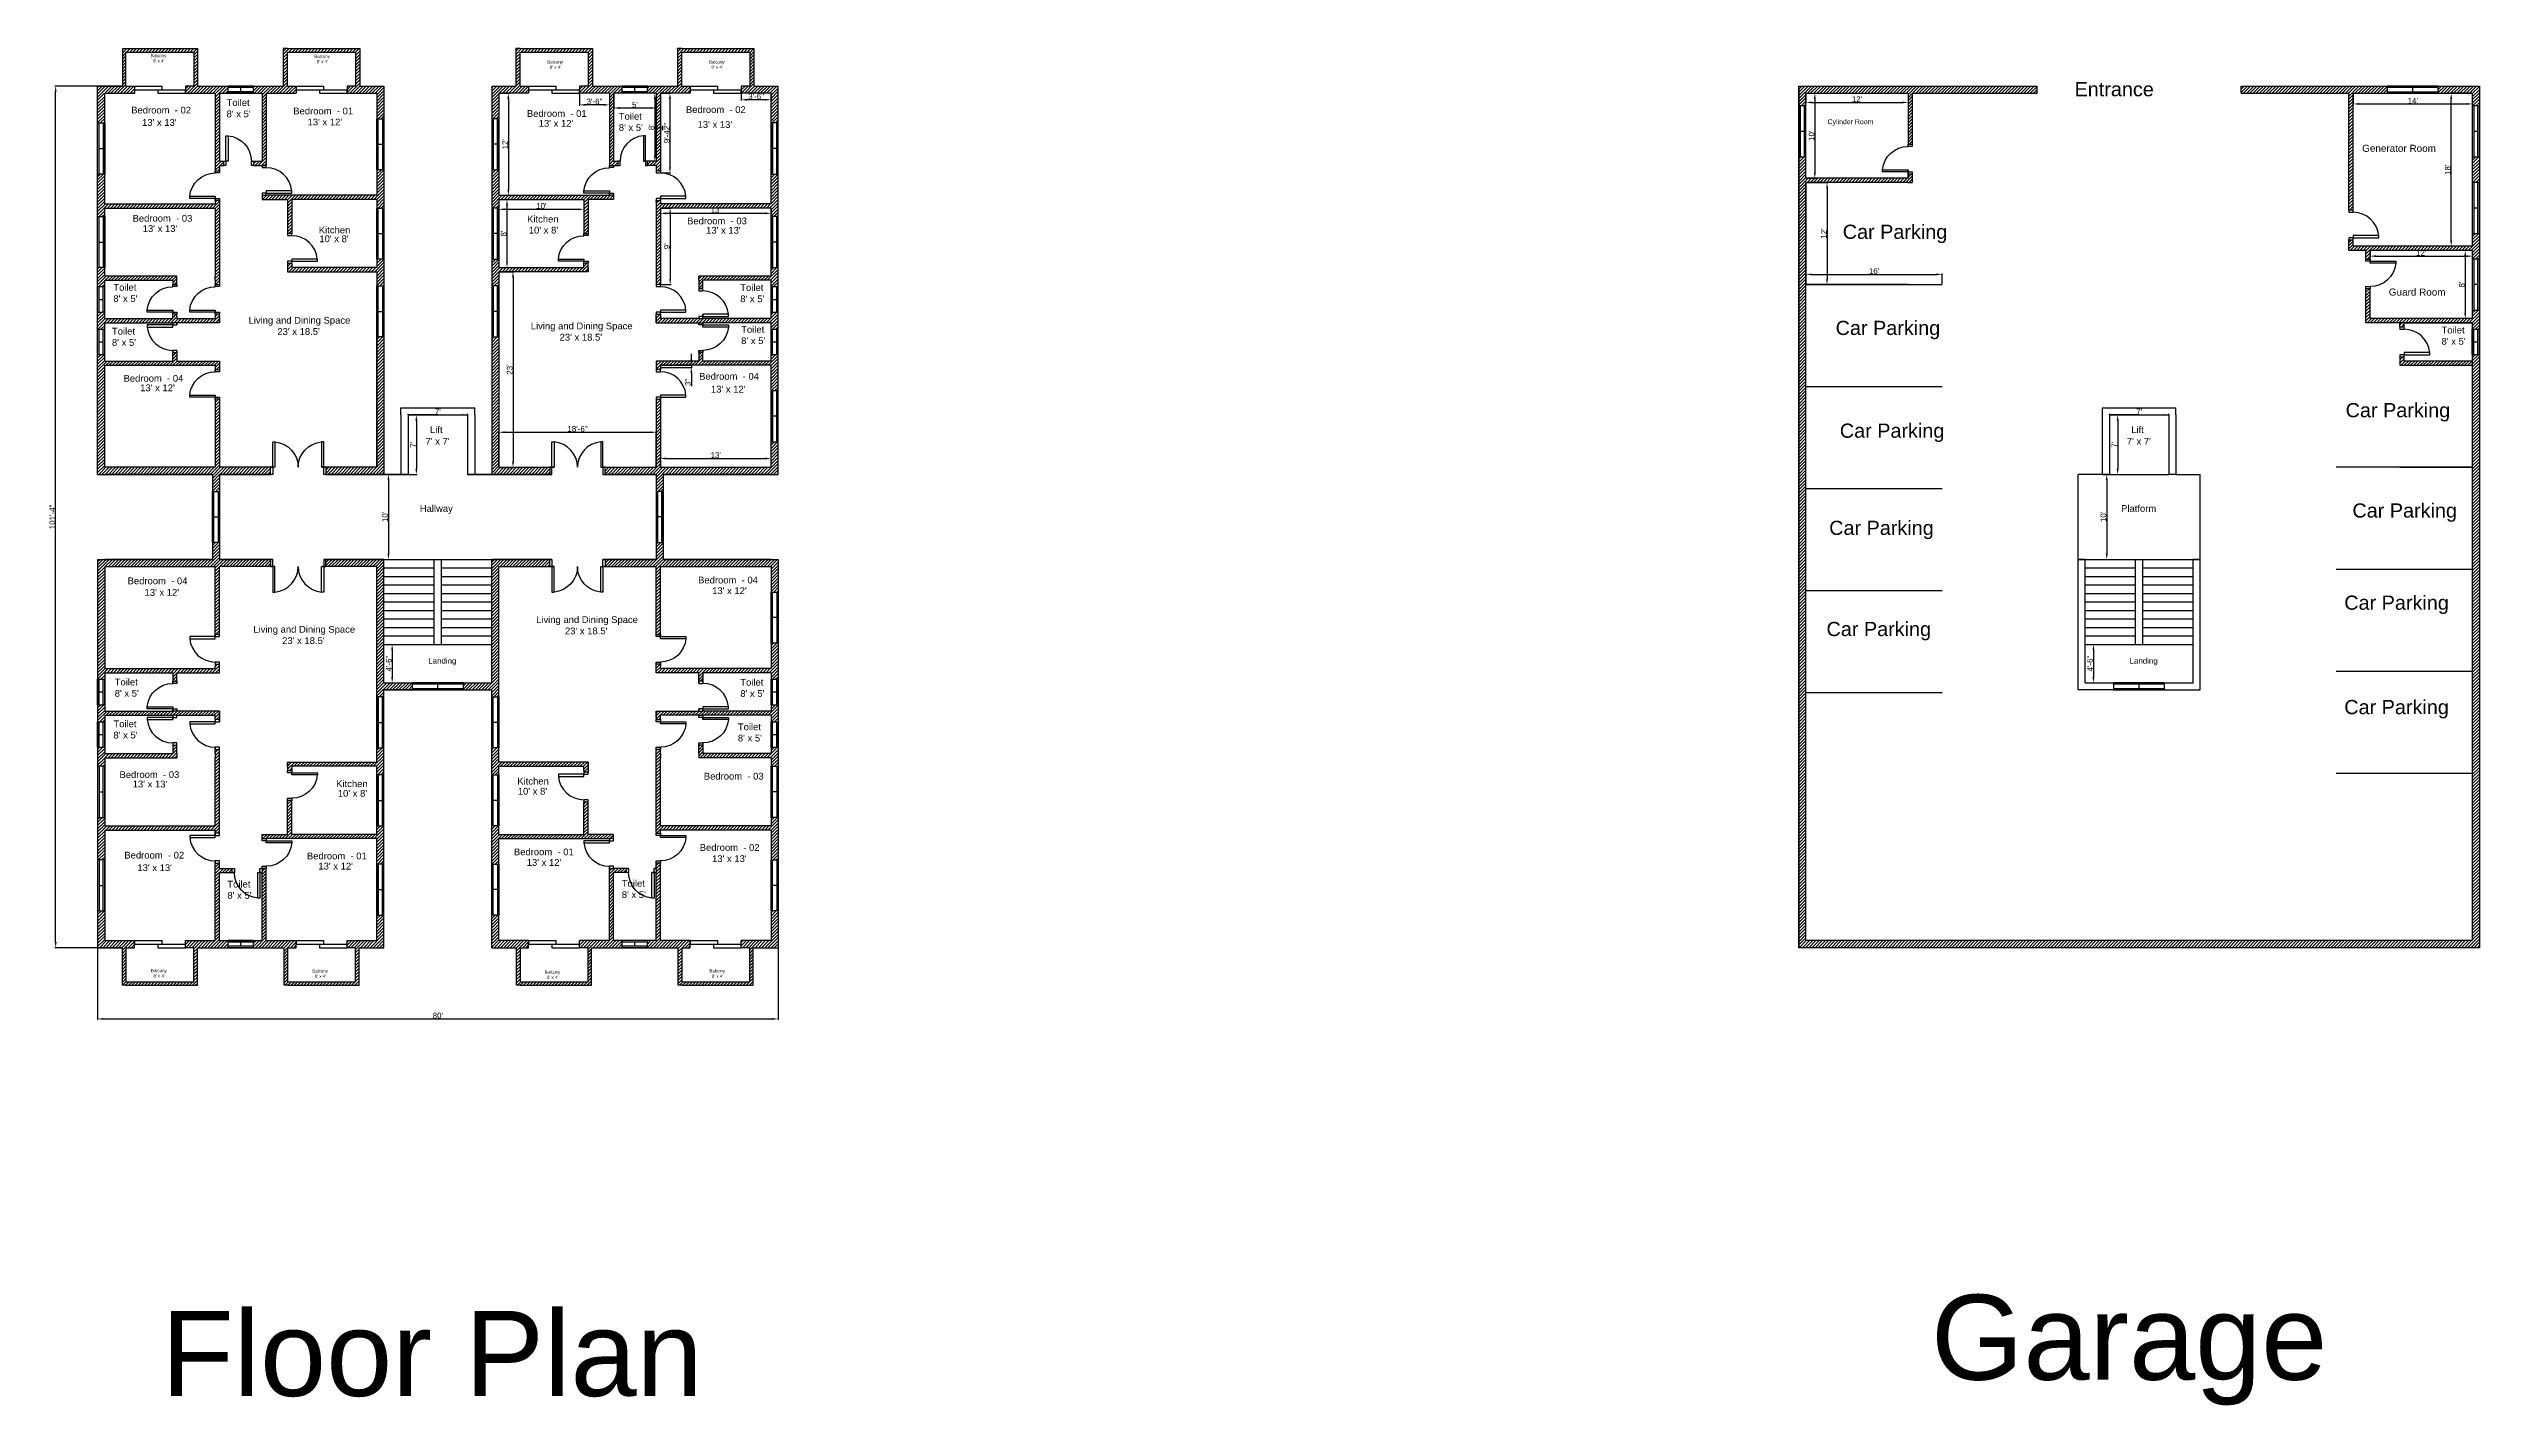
# Model space of a CAD drawing. Header units: inches. Extents: x 61297 to 163996, y 9483 to 32239.
# Drawn here: x 78568 to 81997, y 17817 to 19732 of the extents above; entities that cross this region are included whole.
import ezdxf

# ---------------------------------------------------------------- set-up
doc = ezdxf.new("R2010")
doc.units = ezdxf.units.IN
for name, color, linetype in [('door', 80, 'Continuous'), ('Doors', 230, 'Continuous'), ('Hatches', 130, 'Continuous'), ('Toiler Window', 30, 'Continuous'), ('Windows', 30, 'Continuous')]:
    doc.layers.add(name, color=color, linetype=linetype)
doc.styles.get("Standard").update_dxf_attribs({"font": 'arial.ttf'})
doc.dimstyles.new('ISO-25', dxfattribs={"dimtxt": 8, "dimasz": 8, "dimexe": 1.25, "dimexo": 0.625, "dimtad": 1, "dimlunit": 4, "dimtxsty": 'Standard', "dimcen": 2.5, "dimadec": 0, "dimazin": 0, "dimtfac": 1, "dimtmove": 0, "dimatfit": 3, "dimfxl": 1, "dimarcsym": 0})

msp = doc.modelspace()

# ---------------------------------------------------------------- texts
at = {"attachment_point": 1}
for s, width, gutter_width, heights, insert, char_height in [("Balcony\\P  8' x 4'", 24.54438, 22.24, [14.054], (78711.848, 19724.421), 4.4479), ("Balcony\\P  8' x 4'", 24.23379, 22.24, [14.054], (78942.74, 19723.356), 4.4479), ("Balcony\\P  8' x 4'", 115.87872, 22.24, [14.054], (79271.56, 19715.479), 4.4479), ("Balcony\\P  8' x 4'", 115.87872, 22.24, [14.054], (79499.56, 19715.479), 4.4479), ('Entrance', 336.5, 1, [0], (81425.952, 19684.792), 20), ('Bedroom  - 02', 248.33103, 47.66, [30.118], (78684.474, 19650.058), 9.53198), ("Toilet\\P8' x 5'", 248.33103, 47.66, [30.118], (78819.004, 19660.616), 9.532), ('Bedroom  - 01', 248.33103, 47.66, [30.118], (78913.09, 19648.785), 9.53198), ('Bedroom  - 02', 248.33103, 47.66, [30.118], (79467.018, 19650.771), 9.53198), ("13' x 13'", 248.33103, 47.66, [30.118], (78699.802, 19632.55), 9.532), ("13' x 12'", 248.33103, 47.66, [30.118], (78933.295, 19633.297), 9.532), ('Bedroom  - 01', 248.33103, 47.66, [30.118], (79242.636, 19645.299), 9.53198), ("13' x 12'", 248.33103, 47.66, [30.118], (79259.358, 19631.357), 9.532), ("Toilet\\P8' x 5'", 248.33103, 47.66, [30.118], (79372.319, 19641.307), 9.532), ("13' x 13'", 248.33103, 47.66, [30.118], (79483.482, 19629.815), 9.532), ('Cylinder Room', 294, 1, [0], (81077.531, 19632.442), 7), ('Generator Room', 463.5, 1, [0], (81831.688, 19596.375), 10), ('Bedroom  - 03', 248.33103, 47.66, [30.118], (78686.384, 19497.354), 9.53198), ("13' x 13'", 248.33103, 47.66, [30.118], (78700.762, 19482.868), 9.532), ('^IKitchen', 248.33103, 47.66, [30.118], (78911.051, 19480.801), 9.532), ('^IKitchen', 248.33103, 47.66, [30.118], (79204.864, 19496.216), 9.532), ("10' x 8'", 248.33103, 47.66, [30.118], (79245.363, 19480.66), 9.532), ('Bedroom  - 03', 248.33103, 47.66, [30.118], (79468.668, 19493.648), 9.53198), ("13' x 13'", 248.33103, 47.66, [30.118], (79495.496, 19480.445), 9.532), ('Car Parking', 336.5, 1, [0], (81098.941, 19483.587), 20), ("10' x 8'", 248.33103, 47.66, [30.118], (78949.873, 19468.412), 9.532), ("Toilet\\P8' x 5'", 248.33103, 47.66, [30.118], (78659.297, 19399.935), 9.532), ("Toilet\\P8' x 5'", 248.33103, 47.66, [30.118], (79543.67, 19399.609), 9.532), ('Guard Room', 186, 1, [0], (81869.328, 19393.463), 10), ("Living and Dining Space\\P           23' x 18.5'", 248.33103, 47.66, [30.118], (79248.183, 19345.424), 9.53198), ("Toilet\\P8' x 5'", 248.33103, 47.66, [30.118], (79544.974, 19340.48), 9.532), ('Car Parking', 336.5, 1, [0], (81088.909, 19347.877), 20), ("Toilet\\P8' x 5'", 248.33103, 47.66, [30.118], (81943.67, 19339.609), 9.532), ("Toilet\\P8' x 5'", 248.33103, 47.66, [30.118], (78657.316, 19338.026), 9.532), ('Bedroom  - 04', 248.33103, 47.66, [30.118], (78673.65, 19271.507), 9.53198), ('Bedroom  - 04', 248.33103, 47.66, [30.118], (79485.696, 19274.314), 9.53198), ("13' x 12'", 248.33103, 47.66, [30.118], (78697.152, 19258.093), 9.532), ("13' x 12'", 248.33103, 47.66, [30.118], (79502.302, 19256.149), 9.532), ('Car Parking', 336.5, 1, [0], (81094.852, 19202.856), 20), ('Car Parking', 336.5, 1, [0], (81808.37, 19231.796), 20), ("7' x 7'", 248.33103, 47.66, [30.118], (79099.715, 19182.645), 9.532), ('Lift', 248.33103, 47.66, [30.118], (79105.968, 19199.055), 9.532), ("7' x 7'", 248.33103, 47.66, [30.118], (81499.715, 19182.645), 9.532), ('Lift', 248.33103, 47.66, [30.118], (81505.968, 19199.055), 9.532), ('Hallway', 248.33103, 47.66, [30.118], (79091.594, 19087.797), 9.532), ('Car Parking', 336.5, 1, [0], (81079.81, 19065.714), 20), ('Platform', 248.33103, 47.66, [30.118], (81491.594, 19087.797), 9.532), ('Car Parking', 336.5, 1, [0], (81817.946, 19090.198), 20), ('Bedroom  - 04', 248.33103, 47.66, [30.118], (78679.443, 18985.621), 9.53198), ("13' x 12'", 248.33103, 47.66, [30.118], (78703.251, 18969.289), 9.532), ('Bedroom  - 04', 248.33103, 47.66, [30.118], (79484.213, 18986.77), 9.53198), ("13' x 12'", 248.33103, 47.66, [30.118], (79504.016, 18971.733), 9.532), ('Car Parking', 336.5, 1, [0], (81806.455, 18960.082), 20), ('Car Parking', 336.5, 1, [0], (81076.049, 18922.936), 20), ("Toilet\\P8' x 5'", 248.33103, 47.66, [30.118], (78661.185, 18842.815), 9.532), ("Toilet\\P8' x 5'", 248.33103, 47.66, [30.118], (79543.71, 18842.503), 9.532), ('Car Parking', 336.5, 1, [0], (81806.455, 18812.744), 20), ("Toilet\\P8' x 5'", 248.33103, 47.66, [30.118], (78659.482, 18783.801), 9.532), ("Toilet\\P8' x 5'", 248.33103, 47.66, [30.118], (79540.312, 18779.655), 9.532), ('Bedroom  - 03', 248.33103, 47.66, [30.118], (78667.947, 18712.233), 9.53198), ("13' x 13", 248.33103, 47.66, [30.118], (78686.605, 18698.89), 9.532), ("13' x 13'", 248.33103, 47.66, [30.118], (78686.605, 18698.89), 9.532), ('^IKitchen', 248.33103, 47.66, [30.118], (78935.461, 18699.315), 9.532), ('^IKitchen', 248.33103, 47.66, [30.118], (79191.038, 18702.954), 9.532), ("10' x 8'", 248.33103, 47.66, [30.118], (79229.843, 18688.694), 9.532), ('Bedroom  - 03', 248.33103, 47.66, [30.118], (79492.26, 18709.937), 9.53198), ("10' x 8'", 248.33103, 47.66, [30.118], (78975.914, 18685.79), 9.532), ('Bedroom  - 02', 248.33103, 47.66, [30.118], (78674.846, 18598.514), 9.53198), ('Bedroom  - 01', 248.33103, 47.66, [30.118], (78932.371, 18597.337), 9.53198), ('Bedroom  - 01', 248.33103, 47.66, [30.118], (79224.387, 18603.109), 9.53198), ("13' x 12'", 248.33103, 47.66, [30.118], (79242.455, 18588.151), 9.532), ('Bedroom  - 02', 248.33103, 47.66, [30.118], (79486.512, 18609.361), 9.53198), ("13' x 13'", 248.33103, 47.66, [30.118], (79503.926, 18593.601), 9.532), ("13' x 13'", 248.33103, 47.66, [30.118], (78693.215, 18580.768), 9.532), ("Toilet\\P8' x 5'", 248.33103, 47.66, [30.118], (78820.161, 18557.598), 9.532), ("13' x 12'", 248.33103, 47.66, [30.118], (78948.535, 18583.019), 9.532), ("Toilet\\P8' x 5'", 248.33103, 47.66, [30.118], (79376.52, 18558.634), 9.532), ("Balcony\\P  8' x 4'", 22.26537, 22.24, [14.054], (78712.524, 18433.018), 4.4479), ("Balcony\\P  8' x 4'", 26.02852, 22.24, [14.054], (78939.942, 18432.459), 4.4479), ("Balcony\\P  8' x 4'", 23.49827, 22.24, [14.054], (79267.525, 18430.989), 4.4479), ("Balcony\\P  8' x 4'", 115.87872, 22.24, [14.054], (79500.208, 18432.584), 4.4479), ('Garage', 1527.62428, 12.5, [0], (81223.464, 17973.312), 120), ('Floor Plan', 1527.62428, 12.5, [0], (78726.655, 17950.374), 120)]:
    msp.add_mtext_dynamic_manual_height_columns(s, width=width, gutter_width=gutter_width, heights=heights, dxfattribs=dict(at, insert=insert, char_height=char_height))
for s, insert, char_height, width in [("Living and Dining Space\\P           23' x 18.5'\\P", (78849.977, 19353.436), 9.53198, 149.19344), ("Living and Dining Space\\P           23' x 18.5'\\P", (79255.688, 18930.895), 9.53198, 149.19344), ("Living and Dining Space\\P           23' x 18.5'\\P", (78856.768, 18917.195), 9.53198, 149.19344), ('Landing\\P\\P         ', (79103.526, 18872.052), 8, 125.21501), ('Landing\\P\\P         ', (81503.526, 18872.052), 8, 125.21501)]:
    msp.add_mtext(s, dxfattribs=dict(at, insert=insert, char_height=char_height, width=width))

# ---------------------------------------------------------------- blocks, each defined once
blk = doc.blocks.new('Door_Sing')
at = {"layer": 'Doors'}
for points in [[(-3, 6), (-3, 42), (-6, 42), (-6, 6), (-3, 6)], [(-39, 0), (-39, 6), (-42, 6), (-42, 0), (-39, 0)]]:
    blk.add_lwpolyline(points, dxfattribs=at)
blk.add_lwpolyline([(-3, 0), (0, 0), (0, 6), (-3, 6)], close=True, dxfattribs=at)
blk.add_arc((-2.8, 6), 36.1, 95.0198, 180, dxfattribs=at)
blk = doc.blocks.new('Toilet Window')
for p, q in [((82016.8, 16081.4), (82016.8, 16117.4)), ((82016.8, 16117.4), (82026.8, 16117.4)), ((82018.8, 16081.4), (82018.8, 16117.4)), ((82024.8, 16081.4), (82024.8, 16117.4)), ((82026.8, 16081.4), (82026.8, 16117.4)), ((82018.8, 16099.4), (82024.8, 16099.4)), ((82016.8, 16081.4), (82018.8, 16081.4)), ((82018.8, 16081.4), (82024.8, 16081.4)), ((82026.8, 16081.4), (82024.8, 16081.4))]:
    blk.add_line(p, q)
blk = doc.blocks.new('*D34')
at = {"color": 0, "lineweight": -2, "transparency": 16777216}
for p, q in [((81441.7, 18891.1), (81453.8, 18891.1)), ((81452.6, 18883.1), (81452.6, 18845.1)), ((81441.7, 18837.1), (81453.8, 18837.1))]:
    blk.add_line(p, q, dxfattribs=at)
at = {"color": 0, "transparency": 16777216}
for points in [[(81451.3, 18883.1), (81453.9, 18883.1), (81452.6, 18891.1)], [(81451.3, 18845.1), (81453.9, 18845.1), (81452.6, 18837.1)]]:
    blk.add_solid(points, dxfattribs=at)
at = {"color": 0, "transparency": 16777216, "insert": (81447.9, 18864.1), "char_height": 8, "attachment_point": 5, "rotation": 90}
blk.add_mtext('4\'-6"', dxfattribs=at)
blk = doc.blocks.new('*D35')
at = {"color": 0, "lineweight": -2, "transparency": 16777216}
for p, q in [((81465.7, 19131.1), (81472.6, 19131.1)), ((81471.4, 19123.1), (81471.4, 19019.1)), ((81441.7, 19011.1), (81472.6, 19011.1))]:
    blk.add_line(p, q, dxfattribs=at)
at = {"color": 0, "transparency": 16777216}
for points in [[(81470, 19123.1), (81472.7, 19123.1), (81471.4, 19131.1)], [(81470, 19019.1), (81472.7, 19019.1), (81471.4, 19011.1)]]:
    blk.add_solid(points, dxfattribs=at)
at = {"color": 0, "transparency": 16777216, "insert": (81466.7, 19071.1), "char_height": 8, "attachment_point": 5, "rotation": 90}
blk.add_mtext("10'", dxfattribs=at)
blk = doc.blocks.new('Window_Large')
at = {"layer": 'Windows'}
for p, q in [((72, 10), (0, 10)), ((0, 10), (0, 0)), ((72, 8), (0, 8)), ((0, 2), (72, 2)), ((0, 0), (72, 0)), ((36, 8), (36, 2)), ((72, 0), (72, 10))]:
    blk.add_line(p, q, dxfattribs=at)
blk = doc.blocks.new('*D36')
at = {"color": 0, "lineweight": -2, "transparency": 16777216}
for p, q in [((81475.7, 19215.1), (81488, 19215.1)), ((81486.8, 19207.1), (81486.8, 19139.1)), ((81475.7, 19131.1), (81488, 19131.1))]:
    blk.add_line(p, q, dxfattribs=at)
at = {"color": 0, "transparency": 16777216}
for points in [[(81485.4, 19207.1), (81488.1, 19207.1), (81486.8, 19215.1)], [(81485.4, 19139.1), (81488.1, 19139.1), (81486.8, 19131.1)]]:
    blk.add_solid(points, dxfattribs=at)
at = {"color": 0, "transparency": 16777216, "insert": (81482.1, 19173.1), "char_height": 8, "attachment_point": 5, "rotation": 90}
blk.add_mtext("7'", dxfattribs=at)
blk = doc.blocks.new('*D37')
at = {"color": 0, "lineweight": -2, "transparency": 16777216}
for p, q in [((81475.1, 19215.7), (81475.1, 19216.4)), ((81483.1, 19215.1), (81551.1, 19215.1)), ((81559.1, 19215.7), (81559.1, 19216.4))]:
    blk.add_line(p, q, dxfattribs=at)
at = {"color": 0, "transparency": 16777216}
for points in [[(81483.1, 19216.4), (81483.1, 19213.8), (81475.1, 19215.1)], [(81551.1, 19216.4), (81551.1, 19213.8), (81559.1, 19215.1)]]:
    blk.add_solid(points, dxfattribs=at)
at = {"color": 0, "transparency": 16777216, "insert": (81517.1, 19219.7), "char_height": 8, "attachment_point": 5}
blk.add_mtext("7'", dxfattribs=at)
blk = doc.blocks.new('*D38')
at = {"color": 0, "lineweight": -2, "transparency": 16777216}
for p, q in [((81986.4, 19669.1), (81956, 19669.1)), ((81957.3, 19461.1), (81957.3, 19661.1)), ((81986.4, 19453.1), (81956, 19453.1))]:
    blk.add_line(p, q, dxfattribs=at)
at = {"color": 0, "transparency": 16777216}
for points in [[(81956, 19661.1), (81958.6, 19661.1), (81957.3, 19669.1)], [(81956, 19461.1), (81958.6, 19461.1), (81957.3, 19453.1)]]:
    blk.add_solid(points, dxfattribs=at)
at = {"color": 0, "transparency": 16777216, "insert": (81952.6, 19561.1), "char_height": 8, "attachment_point": 5, "rotation": 90}
blk.add_mtext("18'", dxfattribs=at)
blk = doc.blocks.new('*D65')
at = {"color": 0, "lineweight": -2, "transparency": 16777216}
for p, q in [((79041.7, 18891.1), (79053.8, 18891.1)), ((79052.6, 18883.1), (79052.6, 18845.1)), ((79041.7, 18837.1), (79053.8, 18837.1))]:
    blk.add_line(p, q, dxfattribs=at)
at = {"color": 0, "transparency": 16777216}
for points in [[(79051.3, 18883.1), (79053.9, 18883.1), (79052.6, 18891.1)], [(79051.3, 18845.1), (79053.9, 18845.1), (79052.6, 18837.1)]]:
    blk.add_solid(points, dxfattribs=at)
at = {"color": 0, "transparency": 16777216, "insert": (79047.9, 18864.1), "char_height": 8, "attachment_point": 5, "rotation": 90}
blk.add_mtext('4\'-6"', dxfattribs=at)
blk = doc.blocks.new('*D66')
at = {"color": 0, "lineweight": -2, "transparency": 16777216}
for p, q in [((79041.7, 19131.1), (79048.6, 19131.1)), ((79047.4, 19123.1), (79047.4, 19019.1)), ((79041.7, 19011.1), (79048.6, 19011.1))]:
    blk.add_line(p, q, dxfattribs=at)
at = {"color": 0, "transparency": 16777216}
for points in [[(79046, 19123.1), (79048.7, 19123.1), (79047.4, 19131.1)], [(79046, 19019.1), (79048.7, 19019.1), (79047.4, 19011.1)]]:
    blk.add_solid(points, dxfattribs=at)
at = {"color": 0, "transparency": 16777216, "insert": (79042.7, 19071.1), "char_height": 8, "attachment_point": 5, "rotation": 90}
blk.add_mtext("10'", dxfattribs=at)
blk = doc.blocks.new('*D67')
at = {"color": 0, "lineweight": -2, "transparency": 16777216}
for p, q in [((79203.7, 19669.1), (79217.7, 19669.1)), ((79216.5, 19661.1), (79216.5, 19533.1)), ((79203.7, 19525.1), (79217.7, 19525.1))]:
    blk.add_line(p, q, dxfattribs=at)
at = {"color": 0, "transparency": 16777216}
for points in [[(79215.1, 19661.1), (79217.8, 19661.1), (79216.5, 19669.1)], [(79215.1, 19533.1), (79217.8, 19533.1), (79216.5, 19525.1)]]:
    blk.add_solid(points, dxfattribs=at)
at = {"color": 0, "transparency": 16777216, "insert": (79211.8, 19597.1), "char_height": 8, "attachment_point": 5, "rotation": 90}
blk.add_mtext("12'", dxfattribs=at)
blk = doc.blocks.new('*D68')
at = {"color": 0, "lineweight": -2, "transparency": 16777216}
for p, q in [((79317, 19668.5), (79317, 19651.4)), ((79351.1, 19652.7), (79325, 19652.7)), ((79359.1, 19668.5), (79359.1, 19651.4))]:
    blk.add_line(p, q, dxfattribs=at)
at = {"color": 0, "transparency": 16777216}
for points in [[(79325, 19654), (79325, 19651.3), (79317, 19652.7)], [(79351.1, 19654), (79351.1, 19651.3), (79359.1, 19652.7)]]:
    blk.add_solid(points, dxfattribs=at)
at = {"color": 0, "transparency": 16777216, "insert": (79338, 19657.4), "char_height": 8, "attachment_point": 5}
blk.add_mtext('3\'-6"', dxfattribs=at)
blk = doc.blocks.new('*D69')
at = {"color": 0, "lineweight": -2, "transparency": 16777216}
for p, q in [((79545, 19668.5), (79545, 19658.7)), ((79579.1, 19659.9), (79553, 19659.9)), ((79587.1, 19668.5), (79587.1, 19658.7))]:
    blk.add_line(p, q, dxfattribs=at)
at = {"color": 0, "transparency": 16777216}
for points in [[(79553, 19661.2), (79553, 19658.6), (79545, 19659.9)], [(79579.1, 19661.2), (79579.1, 19658.6), (79587.1, 19659.9)]]:
    blk.add_solid(points, dxfattribs=at)
at = {"color": 0, "transparency": 16777216, "insert": (79566, 19664.6), "char_height": 8, "attachment_point": 5}
blk.add_mtext('3\'-6"', dxfattribs=at)
blk = doc.blocks.new('*D70')
at = {"color": 0, "lineweight": -2, "transparency": 16777216}
for p, q in [((79431.7, 19669.1), (79445.7, 19669.1)), ((79444.5, 19661.1), (79444.5, 19564.6)), ((79431.7, 19556.6), (79445.7, 19556.6))]:
    blk.add_line(p, q, dxfattribs=at)
at = {"color": 0, "transparency": 16777216}
for points in [[(79443.1, 19661.1), (79445.8, 19661.1), (79444.5, 19669.1)], [(79443.1, 19564.6), (79445.8, 19564.6), (79444.5, 19556.6)]]:
    blk.add_solid(points, dxfattribs=at)
at = {"color": 0, "transparency": 16777216, "insert": (79434.4, 19612.9), "char_height": 8, "attachment_point": 5, "rotation": 90}
blk.add_mtext('9\'-4{\\H1x;\\S1/2;}"', dxfattribs=at)
blk = doc.blocks.new('*D71')
at = {"color": 0, "lineweight": -2, "transparency": 16777216}
for p, q in [((79203.7, 19519.1), (79215.9, 19519.1)), ((79214.6, 19511.1), (79214.6, 19431.1)), ((79203.7, 19423.1), (79215.9, 19423.1))]:
    blk.add_line(p, q, dxfattribs=at)
at = {"color": 0, "transparency": 16777216}
for points in [[(79213.3, 19511.1), (79216, 19511.1), (79214.6, 19519.1)], [(79213.3, 19431.1), (79216, 19431.1), (79214.6, 19423.1)]]:
    blk.add_solid(points, dxfattribs=at)
at = {"color": 0, "transparency": 16777216, "insert": (79209.9, 19471.1), "char_height": 8, "attachment_point": 5, "rotation": 90}
blk.add_mtext("8'", dxfattribs=at)
blk = doc.blocks.new('*D72')
at = {"color": 0, "lineweight": -2, "transparency": 16777216}
for p, q in [((79203.1, 19518.5), (79203.1, 19504)), ((79323.1, 19518.5), (79323.1, 19504)), ((79211.1, 19505.3), (79315.1, 19505.3))]:
    blk.add_line(p, q, dxfattribs=at)
at = {"color": 0, "transparency": 16777216}
for points in [[(79211.1, 19506.6), (79211.1, 19504), (79203.1, 19505.3)], [(79315.1, 19506.6), (79315.1, 19504), (79323.1, 19505.3)]]:
    blk.add_solid(points, dxfattribs=at)
at = {"color": 0, "transparency": 16777216, "insert": (79263.1, 19510), "char_height": 8, "attachment_point": 5}
blk.add_mtext("10'", dxfattribs=at)
blk = doc.blocks.new('*D73')
at = {"color": 0, "lineweight": -2, "transparency": 16777216}
for p, q in [((79431.1, 19506.5), (79431.1, 19498.3)), ((79579.1, 19499.5), (79439.1, 19499.5)), ((79587.1, 19506.5), (79587.1, 19498.3))]:
    blk.add_line(p, q, dxfattribs=at)
at = {"color": 0, "transparency": 16777216}
for points in [[(79439.1, 19500.9), (79439.1, 19498.2), (79431.1, 19499.5)], [(79579.1, 19500.9), (79579.1, 19498.2), (79587.1, 19499.5)]]:
    blk.add_solid(points, dxfattribs=at)
at = {"color": 0, "transparency": 16777216, "insert": (79509.1, 19504.2), "char_height": 8, "attachment_point": 5}
blk.add_mtext("13'", dxfattribs=at)
blk = doc.blocks.new('*D74')
at = {"color": 0, "lineweight": -2, "transparency": 16777216}
for p, q in [((79431.7, 19507.1), (79446, 19507.1)), ((79444.8, 19499.1), (79444.8, 19407.1)), ((79431.7, 19399.1), (79446, 19399.1))]:
    blk.add_line(p, q, dxfattribs=at)
at = {"color": 0, "transparency": 16777216}
for points in [[(79443.4, 19499.1), (79446.1, 19499.1), (79444.8, 19507.1)], [(79443.4, 19407.1), (79446.1, 19407.1), (79444.8, 19399.1)]]:
    blk.add_solid(points, dxfattribs=at)
at = {"color": 0, "transparency": 16777216, "insert": (79440.1, 19453.1), "char_height": 8, "attachment_point": 5, "rotation": 90}
blk.add_mtext("9'", dxfattribs=at)
blk = doc.blocks.new('*D75')
at = {"color": 0, "lineweight": -2, "transparency": 16777216}
for p, q in [((79431.7, 19285.1), (79475.9, 19285.1)), ((79431.7, 19282.1), (79475.9, 19282.1)), ((79474.7, 19293.1), (79474.7, 19301.1)), ((79474.7, 19285.1), (79474.7, 19282.1)), ((79474.7, 19274.1), (79474.7, 19255.7))]:
    blk.add_line(p, q, dxfattribs=at)
at = {"color": 0, "transparency": 16777216}
for points in [[(79473.3, 19293.1), (79476, 19293.1), (79474.7, 19285.1)], [(79473.3, 19274.1), (79476, 19274.1), (79474.7, 19282.1)]]:
    blk.add_solid(points, dxfattribs=at)
at = {"color": 0, "transparency": 16777216, "insert": (79469.9, 19260.9), "char_height": 8, "attachment_point": 5, "rotation": 90}
blk.add_mtext('3"', dxfattribs=at)
blk = doc.blocks.new('*D76')
at = {"color": 0, "lineweight": -2, "transparency": 16777216}
for p, q in [((79431.1, 19141.7), (79431.1, 19154.8)), ((79439.1, 19153.6), (79579.1, 19153.6)), ((79587.1, 19141.7), (79587.1, 19154.8))]:
    blk.add_line(p, q, dxfattribs=at)
at = {"color": 0, "transparency": 16777216}
for points in [[(79439.1, 19154.9), (79439.1, 19152.2), (79431.1, 19153.6)], [(79579.1, 19154.9), (79579.1, 19152.2), (79587.1, 19153.6)]]:
    blk.add_solid(points, dxfattribs=at)
at = {"color": 0, "transparency": 16777216, "insert": (79509.1, 19158.3), "char_height": 8, "attachment_point": 5}
blk.add_mtext("13'", dxfattribs=at)
blk = doc.blocks.new('*D78')
at = {"color": 0, "lineweight": -2, "transparency": 16777216}
for p, q in [((79203.7, 19417.1), (79224.3, 19417.1)), ((79223.1, 19409.1), (79223.1, 19149.1)), ((79203.7, 19141.1), (79224.3, 19141.1))]:
    blk.add_line(p, q, dxfattribs=at)
at = {"color": 0, "transparency": 16777216}
for points in [[(79221.7, 19409.1), (79224.4, 19409.1), (79223.1, 19417.1)], [(79221.7, 19149.1), (79224.4, 19149.1), (79223.1, 19141.1)]]:
    blk.add_solid(points, dxfattribs=at)
at = {"color": 0, "transparency": 16777216, "insert": (79218.4, 19279.1), "char_height": 8, "attachment_point": 5, "rotation": 90}
blk.add_mtext("23'", dxfattribs=at)
blk = doc.blocks.new('*D79')
at = {"color": 0, "lineweight": -2, "transparency": 16777216}
for p, q in [((79365.1, 19668.5), (79365.1, 19647)), ((79425.1, 19668.5), (79425.1, 19647)), ((79373.1, 19648.3), (79417.1, 19648.3))]:
    blk.add_line(p, q, dxfattribs=at)
at = {"color": 0, "transparency": 16777216}
for points in [[(79373.1, 19649.6), (79373.1, 19646.9), (79365.1, 19648.3)], [(79417.1, 19649.6), (79417.1, 19646.9), (79425.1, 19648.3)]]:
    blk.add_solid(points, dxfattribs=at)
at = {"color": 0, "transparency": 16777216, "insert": (79395.1, 19652.9), "char_height": 8, "attachment_point": 5}
blk.add_mtext("5'", dxfattribs=at)
blk = doc.blocks.new('*D80')
at = {"color": 0, "lineweight": -2, "transparency": 16777216}
for p, q in [((79424.4, 19669.1), (79421.8, 19669.1)), ((79423.1, 19661.1), (79423.1, 19581.1)), ((79424.4, 19573.1), (79421.8, 19573.1))]:
    blk.add_line(p, q, dxfattribs=at)
at = {"color": 0, "transparency": 16777216}
for points in [[(79421.8, 19661.1), (79424.4, 19661.1), (79423.1, 19669.1)], [(79421.8, 19581.1), (79424.4, 19581.1), (79423.1, 19573.1)]]:
    blk.add_solid(points, dxfattribs=at)
at = {"color": 0, "transparency": 16777216, "insert": (79418.4, 19621.1), "char_height": 8, "attachment_point": 5, "rotation": 90}
blk.add_mtext("8'", dxfattribs=at)
blk = doc.blocks.new('*D81')
at = {"color": 0, "lineweight": -2, "transparency": 16777216}
for p, q in [((78636.4, 19679.1), (78576.7, 19679.1)), ((78577.9, 18471.1), (78577.9, 19671.1)), ((78636.4, 18463.1), (78576.7, 18463.1))]:
    blk.add_line(p, q, dxfattribs=at)
at = {"color": 0, "transparency": 16777216}
for points in [[(78576.6, 19671.1), (78579.3, 19671.1), (78577.9, 19679.1)], [(78576.6, 18471.1), (78579.3, 18471.1), (78577.9, 18463.1)]]:
    blk.add_solid(points, dxfattribs=at)
at = {"color": 0, "transparency": 16777216, "insert": (78573.2, 19071.1), "char_height": 8, "attachment_point": 5, "rotation": 90}
blk.add_mtext('101\'-4"', dxfattribs=at)
blk = doc.blocks.new('*D82')
at = {"color": 0, "lineweight": -2, "transparency": 16777216}
for p, q in [((78637.1, 18462.5), (78637.1, 18361.3)), ((79597.1, 18462.5), (79597.1, 18361.3)), ((78645.1, 18362.6), (79589.1, 18362.6))]:
    blk.add_line(p, q, dxfattribs=at)
at = {"color": 0, "transparency": 16777216}
for points in [[(78645.1, 18363.9), (78645.1, 18361.3), (78637.1, 18362.6)], [(79589.1, 18363.9), (79589.1, 18361.3), (79597.1, 18362.6)]]:
    blk.add_solid(points, dxfattribs=at)
at = {"color": 0, "transparency": 16777216, "insert": (79117.1, 18367.3), "char_height": 8, "attachment_point": 5}
blk.add_mtext("80'", dxfattribs=at)
blk = doc.blocks.new('*D83')
at = {"color": 0, "lineweight": -2, "transparency": 16777216}
for p, q in [((79075.7, 19215.1), (79088, 19215.1)), ((79086.8, 19207.1), (79086.8, 19139.1)), ((79075.7, 19131.1), (79088, 19131.1))]:
    blk.add_line(p, q, dxfattribs=at)
at = {"color": 0, "transparency": 16777216}
for points in [[(79085.4, 19207.1), (79088.1, 19207.1), (79086.8, 19215.1)], [(79085.4, 19139.1), (79088.1, 19139.1), (79086.8, 19131.1)]]:
    blk.add_solid(points, dxfattribs=at)
at = {"color": 0, "transparency": 16777216, "insert": (79082.1, 19173.1), "char_height": 8, "attachment_point": 5, "rotation": 90}
blk.add_mtext("7'", dxfattribs=at)
blk = doc.blocks.new('*D85')
at = {"color": 0, "lineweight": -2, "transparency": 16777216}
for p, q in [((79075.1, 19215.7), (79075.1, 19216.4)), ((79083.1, 19215.1), (79151.1, 19215.1)), ((79159.1, 19215.7), (79159.1, 19216.4))]:
    blk.add_line(p, q, dxfattribs=at)
at = {"color": 0, "transparency": 16777216}
for points in [[(79083.1, 19216.4), (79083.1, 19213.8), (79075.1, 19215.1)], [(79151.1, 19216.4), (79151.1, 19213.8), (79159.1, 19215.1)]]:
    blk.add_solid(points, dxfattribs=at)
at = {"color": 0, "transparency": 16777216, "insert": (79117.1, 19219.7), "char_height": 8, "attachment_point": 5}
blk.add_mtext("7'", dxfattribs=at)
blk = doc.blocks.new('*D86')
at = {"color": 0, "lineweight": -2, "transparency": 16777216}
for p, q in [((79203.1, 19141.7), (79203.1, 19191.9)), ((79211.1, 19190.6), (79417.1, 19190.6)), ((79425.1, 19141.7), (79425.1, 19191.9))]:
    blk.add_line(p, q, dxfattribs=at)
at = {"color": 0, "transparency": 16777216}
for points in [[(79211.1, 19191.9), (79211.1, 19189.3), (79203.1, 19190.6)], [(79417.1, 19191.9), (79417.1, 19189.3), (79425.1, 19190.6)]]:
    blk.add_solid(points, dxfattribs=at)
at = {"color": 0, "transparency": 16777216, "insert": (79314.1, 19195.3), "char_height": 8, "attachment_point": 5}
blk.add_mtext('18\'-6"', dxfattribs=at)
blk = doc.blocks.new('*D87')
at = {"color": 0, "lineweight": -2, "transparency": 16777216}
for p, q in [((81047.1, 19668.5), (81047.1, 19654.9)), ((81055.1, 19656.1), (81183.1, 19656.1)), ((81191.1, 19668.5), (81191.1, 19654.9))]:
    blk.add_line(p, q, dxfattribs=at)
at = {"color": 0, "transparency": 16777216}
for points in [[(81055.1, 19657.4), (81055.1, 19654.8), (81047.1, 19656.1)], [(81183.1, 19657.4), (81183.1, 19654.8), (81191.1, 19656.1)]]:
    blk.add_solid(points, dxfattribs=at)
at = {"color": 0, "transparency": 16777216, "insert": (81119.1, 19660.7), "char_height": 8, "attachment_point": 5}
blk.add_mtext("12'", dxfattribs=at)
blk = doc.blocks.new('*D88')
at = {"color": 0, "lineweight": -2, "transparency": 16777216}
for p, q in [((81047.7, 19669.1), (81060.8, 19669.1)), ((81059.6, 19661.1), (81059.6, 19557.1)), ((81047.7, 19549.1), (81060.8, 19549.1))]:
    blk.add_line(p, q, dxfattribs=at)
at = {"color": 0, "transparency": 16777216}
for points in [[(81058.2, 19661.1), (81060.9, 19661.1), (81059.6, 19669.1)], [(81058.2, 19557.1), (81060.9, 19557.1), (81059.6, 19549.1)]]:
    blk.add_solid(points, dxfattribs=at)
at = {"color": 0, "transparency": 16777216, "insert": (81054.9, 19609.1), "char_height": 8, "attachment_point": 5, "rotation": 90}
blk.add_mtext("10'", dxfattribs=at)
blk = doc.blocks.new('*D89')
at = {"color": 0, "lineweight": -2, "transparency": 16777216}
for p, q in [((81047.7, 19543.1), (81078, 19543.1)), ((81076.8, 19535.1), (81076.8, 19407.1)), ((81047.7, 19399.1), (81078, 19399.1))]:
    blk.add_line(p, q, dxfattribs=at)
at = {"color": 0, "transparency": 16777216}
for points in [[(81075.5, 19535.1), (81078.1, 19535.1), (81076.8, 19543.1)], [(81075.5, 19407.1), (81078.1, 19407.1), (81076.8, 19399.1)]]:
    blk.add_solid(points, dxfattribs=at)
at = {"color": 0, "transparency": 16777216, "insert": (81072.2, 19471.1), "char_height": 8, "attachment_point": 5, "rotation": 90}
blk.add_mtext("12'", dxfattribs=at)
blk = doc.blocks.new('*D90')
at = {"color": 0, "lineweight": -2, "transparency": 16777216}
for p, q in [((81047.1, 19399.7), (81047.1, 19414.6)), ((81055.1, 19413.4), (81231.1, 19413.4)), ((81239.1, 19399.7), (81239.1, 19414.6))]:
    blk.add_line(p, q, dxfattribs=at)
at = {"color": 0, "transparency": 16777216}
for points in [[(81055.1, 19414.7), (81055.1, 19412.1), (81047.1, 19413.4)], [(81231.1, 19414.7), (81231.1, 19412.1), (81239.1, 19413.4)]]:
    blk.add_solid(points, dxfattribs=at)
at = {"color": 0, "transparency": 16777216, "insert": (81143.1, 19418.1), "char_height": 8, "attachment_point": 5}
blk.add_mtext("16'", dxfattribs=at)
blk = doc.blocks.new('*D91')
at = {"color": 0, "lineweight": -2, "transparency": 16777216}
for p, q in [((81819.1, 19668.5), (81819.1, 19652.7)), ((81827.1, 19654), (81979.1, 19654)), ((81987.1, 19668.5), (81987.1, 19652.7))]:
    blk.add_line(p, q, dxfattribs=at)
at = {"color": 0, "transparency": 16777216}
for points in [[(81827.1, 19655.3), (81827.1, 19652.7), (81819.1, 19654)], [(81979.1, 19655.3), (81979.1, 19652.7), (81987.1, 19654)]]:
    blk.add_solid(points, dxfattribs=at)
at = {"color": 0, "transparency": 16777216, "insert": (81903.1, 19658.6), "char_height": 8, "attachment_point": 5}
blk.add_mtext("14'", dxfattribs=at)
blk = doc.blocks.new('*D92')
at = {"color": 0, "lineweight": -2, "transparency": 16777216}
for p, q in [((81843.1, 19446.5), (81843.1, 19437.9)), ((81987.1, 19446.5), (81987.1, 19437.9)), ((81851.1, 19439.2), (81979.1, 19439.2))]:
    blk.add_line(p, q, dxfattribs=at)
at = {"color": 0, "transparency": 16777216}
for points in [[(81851.1, 19440.5), (81851.1, 19437.8), (81843.1, 19439.2)], [(81979.1, 19440.5), (81979.1, 19437.8), (81987.1, 19439.2)]]:
    blk.add_solid(points, dxfattribs=at)
at = {"color": 0, "transparency": 16777216, "insert": (81915.1, 19443.8), "char_height": 8, "attachment_point": 5}
blk.add_mtext("12'", dxfattribs=at)
blk = doc.blocks.new('*D93')
at = {"color": 0, "lineweight": -2, "transparency": 16777216}
for p, q in [((81986.4, 19447.1), (81975.8, 19447.1)), ((81977.1, 19439.1), (81977.1, 19359.1)), ((81986.4, 19351.1), (81975.8, 19351.1))]:
    blk.add_line(p, q, dxfattribs=at)
at = {"color": 0, "transparency": 16777216}
for points in [[(81975.7, 19439.1), (81978.4, 19439.1), (81977.1, 19447.1)], [(81975.7, 19359.1), (81978.4, 19359.1), (81977.1, 19351.1)]]:
    blk.add_solid(points, dxfattribs=at)
at = {"color": 0, "transparency": 16777216, "insert": (81972.4, 19399.1), "char_height": 8, "attachment_point": 5, "rotation": 90}
blk.add_mtext("8'", dxfattribs=at)

# ---------------------------------------------------------------- dimensions: what is measured, and where the dimension line sits
for base, p1, p2, picture, middle in [((78577.929, 19679.113), (78637.051, 18463.113), (78637.051, 19679.113), '*D81', (78573.22, 19071.113)), ((79216.459, 19525.113), (79203.051, 19669.113), (79203.051, 19525.113), '*D67', (79211.818, 19597.113)), ((79423.091, 19573.113), (79425.051, 19669.113), (79425.051, 19573.113), '*D80', (79418.381, 19621.113)), ((79444.483, 19556.602), (79431.051, 19669.113), (79431.051, 19556.602), '*D70', (79434.424, 19612.857)), ((81059.574, 19549.113), (81047.051, 19669.113), (81047.051, 19549.113), '*D88', (81054.864, 19609.113)), ((81957.296, 19669.113), (81987.051, 19453.113), (81987.051, 19669.113), '*D38', (81952.587, 19561.113)), ((79214.64, 19423.113), (79203.051, 19519.113), (79203.051, 19423.113), '*D71', (79209.93, 19471.113)), ((81076.793, 19399.113), (81047.051, 19543.113), (81047.051, 19399.113), '*D89', (81072.152, 19471.113)), ((79444.778, 19399.113), (79431.051, 19507.113), (79431.051, 19399.113), '*D74', (79440.068, 19453.113)), ((81977.068, 19351.113), (81987.051, 19447.113), (81987.051, 19351.113), '*D93', (81972.359, 19399.113)), ((79223.08, 19141.113), (79203.051, 19417.113), (79203.051, 19141.113), '*D78', (79218.368, 19279.113)), ((79474.662, 19282.113), (79431.051, 19285.113), (79431.051, 19282.113), '*D75', (79469.95, 19260.893)), ((79086.752, 19131.113), (79075.051, 19215.113), (79075.051, 19131.113), '*D83', (79082.127, 19173.113)), ((81486.752, 19131.113), (81475.051, 19215.113), (81475.051, 19131.113), '*D36', (81482.127, 19173.113)), ((79047.379, 19011.113), (79041.051, 19131.113), (79041.051, 19011.113), '*D66', (79042.67, 19071.113)), ((81471.379, 19011.113), (81465.051, 19131.113), (81441.051, 19011.113), '*D35', (81466.67, 19071.113)), ((79052.589, 18837.113), (79041.051, 18891.113), (79041.051, 18837.113), '*D65', (79047.879, 18864.113)), ((81452.589, 18837.113), (81441.051, 18891.113), (81441.051, 18837.113), '*D34', (81447.879, 18864.113))]:
    dim = msp.add_linear_dim(base=base, p1=p1, p2=p2, angle=90, dimstyle='ISO-25')
    dim.commit()
    dim.dimension.update_dxf_attribs({"geometry": picture, "text_midpoint": middle})
for base, p1, p2, picture, middle in [((79317.027, 19652.671), (79359.051, 19669.113), (79317.027, 19669.113), '*D68', (79338.039, 19657.384)), ((79425.051, 19648.257), (79365.051, 19669.113), (79425.051, 19669.113), '*D79', (79395.051, 19652.95)), ((79545.027, 19659.9), (79587.051, 19669.113), (79545.027, 19669.113), '*D69', (79566.039, 19664.613)), ((81191.051, 19656.101), (81047.051, 19669.113), (81191.051, 19669.113), '*D87', (81119.051, 19660.742)), ((81987.051, 19653.989), (81819.051, 19669.113), (81987.051, 19669.113), '*D91', (81903.051, 19658.63)), ((79323.051, 19505.288), (79203.051, 19519.113), (79323.051, 19519.113), '*D72', (79263.051, 19509.998)), ((79431.051, 19499.525), (79587.051, 19507.113), (79431.051, 19507.113), '*D73', (79509.051, 19504.237)), ((81987.051, 19439.166), (81843.051, 19447.113), (81987.051, 19447.113), '*D92', (81915.051, 19443.808)), ((81239.051, 19413.399), (81047.051, 19399.113), (81239.051, 19399.113), '*D90', (81143.051, 19418.109)), ((79159.051, 19215.113), (79075.051, 19215.113), (79159.051, 19215.113), '*D85', (79117.051, 19219.738)), ((81559.051, 19215.113), (81475.051, 19215.113), (81559.051, 19215.113), '*D37', (81517.051, 19219.738)), ((79425.051, 19190.613), (79203.051, 19141.113), (79425.051, 19141.113), '*D86', (79314.051, 19195.323)), ((79587.051, 19153.563), (79431.051, 19141.113), (79587.051, 19141.113), '*D76', (79509.051, 19158.276)), ((79597.051, 18362.588), (78637.051, 18463.113), (79597.051, 18463.113), '*D82', (79117.051, 18367.297))]:
    dim = msp.add_linear_dim(base=base, p1=p1, p2=p2, dimstyle='ISO-25')
    dim.commit()
    dim.dimension.update_dxf_attribs({"geometry": picture, "text_midpoint": middle})

# ---------------------------------------------------------------- hatches: boundary and pattern name
at = {"layer": 'Hatches'}
h = msp.add_hatch(dxfattribs=at)
h.set_pattern_fill('ANSI31', color=256)
h.paths.add_polyline_path([(78689.062, 19674.113), (78689.051, 19674.113), (78689.051, 19679.113), (78677.051, 19679.113), (78677.051, 19727.113), (78773.051, 19727.113), (78773.051, 19679.113), (78761.051, 19679.113), (78761.039, 19674.113), (78761.051, 19674.113), (78761.051, 19669.113), (78803.051, 19669.113), (78803.051, 19559.602), (78809.051, 19559.602), (78809.051, 19567.113), (78812.051, 19567.113), (78815.051, 19567.113), (78815.051, 19573.113), (78809.051, 19573.113), (78809.051, 19669.113), (78821.051, 19669.113), (78821.051, 19679.113), (78778.051, 19679.113), (78778.051, 19732.113), (78672.051, 19732.113), (78672.051, 19679.113), (78647.051, 19679.113), (78637.051, 19679.113), (78637.051, 19627.113), (78647.051, 19627.113), (78647.051, 19669.113), (78689.074, 19669.113)])
h.paths.add_polyline_path([(78647.051, 19555.113), (78637.051, 19555.113), (78637.051, 19495.113), (78647.051, 19495.113), (78647.051, 19507.113), (78803.051, 19507.113), (78803.051, 19411.113), (78803.051, 19405.113), (78803.051, 19399.113), (78809.051, 19399.113), (78809.051, 19516.113), (78809.051, 19517.625), (78803.051, 19517.625), (78803.051, 19513.113), (78647.051, 19513.113)])
h.paths.add_polyline_path([(78917.062, 19674.113), (78917.051, 19674.113), (78917.051, 19679.113), (78905.051, 19679.113), (78905.051, 19727.113), (79001.051, 19727.113), (79001.051, 19679.113), (78989.051, 19679.113), (78989.051, 19669.113), (79031.051, 19669.113), (79031.051, 19633.113), (79041.051, 19633.113), (79041.051, 19679.113), (79007.051, 19679.113), (79007.051, 19732.113), (79001.051, 19732.113), (78905.051, 19732.113), (78899.051, 19732.113), (78899.051, 19679.113), (78857.051, 19679.113), (78857.051, 19677.113), (78857.051, 19671.113), (78857.051, 19669.113), (78869.051, 19669.113), (78869.051, 19573.113), (78857.027, 19573.113), (78857.027, 19567.113), (78875.051, 19567.113), (78875.051, 19669.113), (78917.074, 19669.113)])
h.paths.add_polyline_path([(79041.051, 19561.113), (79031.051, 19561.113), (79031.051, 19525.113), (78875.051, 19525.113), (78869.051, 19525.137), (78869.051, 19519.113), (78905.051, 19519.113), (78905.051, 19471.113), (78911.051, 19471.113), (78911.051, 19519.113), (79031.051, 19519.113), (79031.051, 19507.113), (79041.051, 19507.113)])
h.paths.add_polyline_path([(79041.051, 19435.113), (79031.051, 19435.113), (79031.051, 19423.113), (78911.051, 19423.113), (78911.051, 19429.137), (78905.051, 19429.137), (78905.051, 19426.113), (78905.051, 19417.113), (79031.051, 19417.113), (79031.051, 19397.113), (79041.051, 19397.113)])
h.paths.add_polyline_path([(78749.051, 19411.113), (78647.051, 19411.113), (78647.051, 19423.113), (78637.051, 19423.113), (78637.051, 19396.113), (78647.051, 19396.113), (78647.051, 19405.113), (78743.051, 19405.113), (78743.051, 19399.09), (78749.051, 19399.09), (78749.051, 19405.113)])
h.paths.add_polyline_path([(78809.051, 19357.137), (78803.051, 19357.137), (78803.051, 19351.113), (78749.051, 19351.113), (78749.051, 19354.113), (78749.051, 19357.113), (78743.051, 19357.113), (78743.051, 19351.113), (78647.051, 19351.113), (78647.051, 19360.113), (78645.051, 19360.113), (78639.051, 19360.113), (78637.051, 19360.113), (78637.051, 19336.113), (78647.051, 19336.113), (78647.051, 19345.113), (78743.051, 19345.113), (78749.051, 19345.113), (78809.051, 19345.113)])
h.paths.add_polyline_path([(78809.051, 19291.113), (78803.051, 19291.113), (78749.051, 19291.113), (78749.051, 19303.137), (78743.051, 19303.137), (78743.051, 19291.113), (78647.051, 19291.113), (78647.051, 19300.113), (78645.051, 19300.113), (78639.051, 19300.113), (78637.051, 19300.113), (78637.051, 19131.113), (78647.051, 19131.113), (78799.051, 19131.113), (78799.051, 19107.113), (78809.051, 19107.113), (78809.051, 19131.113), (78881.074, 19131.113), (78881.074, 19141.113), (78809.051, 19141.113), (78809.051, 19237.113), (78803.051, 19237.113), (78803.051, 19141.113), (78647.051, 19141.113), (78647.051, 19285.113), (78803.051, 19285.113), (78803.051, 19279.09), (78809.051, 19279.09)])
h.paths.add_polyline_path([(79041.051, 19325.113), (79031.051, 19325.113), (79031.051, 19141.113), (78959.027, 19141.113), (78959.027, 19135.113), (78959.027, 19131.113), (79041.051, 19131.113)])
h.paths.add_polyline_path([(78809.051, 19035.113), (78799.051, 19035.113), (78799.051, 19011.113), (78647.051, 19011.113), (78637.051, 19011.113), (78637.051, 18842.113), (78647.051, 18842.113), (78647.051, 18851.113), (78743.051, 18851.113), (78743.051, 18839.09), (78749.051, 18839.09), (78749.051, 18851.113), (78803.051, 18851.113), (78809.051, 18851.113), (78809.051, 18863.137), (78803.051, 18863.137), (78803.051, 18860.113), (78803.051, 18857.113), (78647.051, 18857.113), (78647.051, 19001.113), (78803.051, 19001.113), (78803.051, 18905.113), (78809.051, 18905.113), (78809.051, 19001.113), (78881.074, 19001.113), (78881.074, 19011.113), (78809.051, 19011.113)])
h.paths.add_polyline_path([(79041.051, 19011.113), (78959.027, 19011.113), (78959.027, 19007.113), (78959.027, 19001.113), (79031.051, 19001.113), (79031.051, 18817.113), (79041.051, 18817.113), (79041.051, 18827.113), (79081.051, 18827.113), (79081.051, 18837.113), (79041.051, 18837.113)])
h.paths.add_polyline_path([(79275.074, 19007.113), (79275.074, 19011.113), (79193.051, 19011.113), (79193.051, 18837.113), (79153.051, 18837.113), (79153.051, 18827.113), (79193.051, 18827.113), (79193.051, 18817.113), (79203.051, 18817.113), (79203.051, 19001.113), (79275.074, 19001.113)])
h.paths.add_polyline_path([(78647.051, 18806.113), (78645.051, 18806.113), (78639.051, 18806.113), (78637.051, 18806.113), (78637.051, 18782.113), (78647.051, 18782.113), (78647.051, 18791.113), (78743.051, 18791.113), (78749.051, 18791.113), (78803.051, 18791.113), (78803.051, 18785.09), (78809.051, 18785.09), (78809.051, 18797.113), (78749.051, 18797.113), (78743.051, 18797.113), (78647.051, 18797.113)])
h.paths.add_polyline_path([(78749.051, 18749.137), (78743.051, 18749.137), (78743.051, 18737.113), (78647.051, 18737.113), (78647.051, 18746.113), (78645.051, 18746.113), (78639.051, 18746.113), (78637.051, 18746.113), (78637.051, 18719.113), (78647.051, 18719.113), (78647.051, 18731.113), (78749.051, 18731.113), (78749.051, 18737.113)])
h.paths.add_polyline_path([(78809.051, 18743.113), (78803.051, 18743.113), (78803.051, 18737.113), (78803.051, 18731.113), (78803.051, 18635.113), (78647.051, 18635.113), (78647.051, 18647.113), (78637.051, 18647.113), (78637.051, 18587.113), (78647.051, 18587.113), (78647.051, 18629.113), (78803.051, 18629.113), (78803.051, 18624.602), (78809.051, 18624.602), (78809.051, 18626.113)])
h.paths.add_polyline_path([(78689.074, 18473.113), (78647.051, 18473.113), (78647.051, 18515.113), (78637.051, 18515.113), (78637.051, 18463.113), (78672.051, 18463.113), (78672.051, 18410.113), (78677.051, 18410.113), (78773.051, 18410.113), (78778.051, 18410.113), (78778.051, 18463.113), (78821.051, 18463.113), (78821.051, 18473.113), (78809.051, 18473.113), (78809.051, 18569.113), (78827.074, 18569.113), (78827.074, 18575.113), (78809.051, 18575.113), (78809.051, 18582.625), (78803.051, 18582.625), (78803.051, 18473.113), (78761.027, 18473.113), (78761.039, 18468.113), (78761.074, 18468.113), (78761.074, 18463.113), (78773.051, 18463.113), (78773.051, 18415.113), (78677.051, 18415.113), (78677.051, 18463.113), (78689.051, 18463.113)])
h.paths.add_polyline_path([(78917.074, 18473.113), (78875.051, 18473.113), (78875.051, 18575.113), (78869.051, 18575.113), (78869.051, 18569.113), (78869.051, 18473.113), (78857.051, 18473.113), (78857.051, 18471.113), (78857.051, 18465.113), (78857.051, 18463.113), (78900.051, 18463.113), (78900.051, 18410.113), (78905.051, 18410.113), (79001.051, 18410.113), (79006.051, 18410.113), (79006.051, 18463.113), (79041.051, 18463.113), (79041.051, 18509.113), (79031.051, 18509.113), (79031.051, 18473.113), (78989.027, 18473.113), (78989.039, 18468.113), (78989.074, 18468.113), (78989.074, 18463.113), (79001.051, 18463.113), (79001.051, 18415.113), (78905.051, 18415.113), (78905.051, 18463.113), (78917.051, 18463.113)])
h.paths.add_polyline_path([(79041.051, 18635.113), (79031.051, 18635.113), (79031.051, 18623.113), (78911.051, 18623.113), (78911.051, 18671.113), (78905.051, 18671.113), (78905.051, 18623.113), (78869.051, 18623.113), (78869.051, 18617.09), (78875.051, 18617.09), (79031.051, 18617.113), (79031.051, 18581.113), (79041.051, 18581.113)])
h.paths.add_polyline_path([(79041.051, 18745.113), (79031.051, 18745.113), (79031.051, 18725.113), (78905.051, 18725.113), (78905.051, 18713.09), (78911.051, 18713.09), (78911.051, 18719.113), (79031.051, 18719.113), (79031.051, 18707.113), (79041.051, 18707.113)])
h.paths.add_polyline_path([(79329.051, 18725.113), (79203.051, 18725.113), (79203.051, 18745.113), (79193.051, 18745.113), (79193.051, 18707.113), (79203.051, 18707.113), (79203.051, 18719.113), (79323.051, 18719.113), (79323.051, 18713.113), (79323.051, 18710.892), (79329.051, 18710.892)])
h.paths.add_polyline_path([(79203.051, 18617.113), (79359.051, 18617.113), (79365.051, 18617.09), (79365.051, 18623.113), (79329.051, 18623.113), (79329.051, 18668.915), (79323.051, 18668.915), (79323.051, 18623.113), (79203.051, 18623.113), (79203.051, 18635.113), (79193.051, 18635.113), (79193.051, 18581.113), (79203.051, 18581.113)])
h.paths.add_polyline_path([(79203.051, 18509.113), (79193.051, 18509.113), (79193.051, 18463.113), (79228.051, 18463.113), (79228.051, 18410.113), (79233.051, 18410.113), (79329.051, 18410.113), (79334.051, 18410.113), (79334.051, 18463.113), (79377.051, 18463.113), (79377.051, 18473.113), (79365.051, 18473.113), (79365.051, 18569.113), (79383.074, 18569.113), (79383.074, 18575.113), (79365.051, 18575.113), (79359.051, 18575.113), (79359.051, 18473.113), (79317.027, 18473.113), (79317.039, 18468.113), (79317.051, 18468.113), (79317.051, 18463.113), (79329.051, 18463.113), (79329.051, 18415.113), (79233.051, 18415.113), (79233.051, 18463.113), (79245.051, 18463.113), (79245.051, 18473.113), (79203.051, 18473.113)])
h.paths.add_polyline_path([(79473.074, 18473.113), (79431.051, 18473.113), (79431.051, 18582.625), (79425.051, 18582.625), (79425.051, 18575.113), (79425.051, 18569.113), (79425.051, 18473.113), (79413.051, 18473.113), (79413.051, 18471.113), (79413.051, 18465.113), (79413.051, 18463.113), (79456.051, 18463.113), (79456.051, 18410.113), (79461.051, 18410.113), (79557.051, 18410.113), (79562.051, 18410.113), (79562.051, 18463.113), (79597.051, 18463.113), (79597.051, 18515.113), (79587.051, 18515.113), (79587.051, 18473.113), (79545.027, 18473.113), (79545.039, 18468.113), (79545.074, 18468.113), (79545.074, 18463.113), (79557.051, 18463.113), (79557.051, 18415.113), (79461.051, 18415.113), (79461.051, 18463.113), (79473.051, 18463.113)])
h.paths.add_polyline_path([(79597.051, 18647.113), (79587.051, 18647.113), (79587.051, 18635.113), (79431.051, 18635.113), (79431.051, 18731.113), (79431.051, 18737.113), (79431.051, 18743.113), (79425.051, 18743.113), (79425.051, 18626.113), (79425.051, 18624.602), (79431.051, 18624.602), (79431.051, 18629.113), (79587.051, 18629.113), (79587.051, 18587.113), (79597.051, 18587.113)])
h.paths.add_polyline_path([(79597.051, 18746.113), (79595.051, 18746.113), (79589.051, 18746.113), (79587.051, 18746.113), (79587.051, 18737.113), (79491.051, 18737.113), (79491.051, 18749.137), (79485.051, 18749.137), (79485.051, 18737.113), (79485.051, 18731.113), (79587.051, 18731.113), (79587.051, 18719.113), (79597.051, 18719.113)])
h.paths.add_polyline_path([(79597.051, 18806.113), (79595.051, 18806.113), (79589.051, 18806.113), (79587.051, 18806.113), (79587.051, 18797.113), (79491.051, 18797.113), (79485.051, 18797.113), (79425.051, 18797.113), (79425.051, 18785.09), (79431.051, 18785.09), (79431.051, 18791.113), (79485.051, 18791.113), (79491.051, 18791.113), (79587.051, 18791.113), (79587.051, 18782.113), (79597.051, 18782.113)])
h.paths.add_polyline_path([(79597.051, 19011.113), (79587.051, 19011.113), (79435.051, 19011.113), (79435.051, 19035.113), (79425.051, 19035.113), (79425.051, 19011.113), (79353.027, 19011.113), (79353.027, 19001.113), (79425.051, 19001.113), (79425.051, 18905.113), (79431.051, 18905.113), (79431.051, 19001.113), (79587.051, 19001.113), (79587.051, 18965.113), (79597.051, 18965.113)])
h.paths.add_polyline_path([(79597.051, 18893.113), (79587.051, 18893.113), (79587.051, 18857.113), (79431.051, 18857.113), (79431.051, 18860.113), (79431.051, 18863.137), (79425.051, 18863.137), (79425.051, 18851.113), (79431.051, 18851.113), (79485.051, 18851.113), (79485.051, 18839.09), (79491.051, 18839.09), (79491.051, 18851.113), (79587.051, 18851.113), (79587.051, 18842.113), (79597.051, 18842.113)])
h.paths.add_polyline_path([(79377.051, 19679.113), (79335.051, 19679.113), (79335.051, 19732.113), (79329.051, 19732.113), (79233.051, 19732.113), (79227.051, 19732.113), (79227.051, 19679.113), (79193.051, 19679.113), (79193.051, 19633.113), (79203.051, 19633.113), (79203.051, 19669.113), (79245.074, 19669.113), (79245.062, 19674.113), (79245.051, 19674.113), (79245.051, 19679.113), (79233.051, 19679.113), (79233.051, 19727.113), (79329.051, 19727.113), (79329.051, 19679.113), (79317.051, 19679.113), (79317.039, 19674.113), (79317.051, 19674.113), (79317.051, 19669.113), (79359.051, 19669.113), (79359.051, 19567.113), (79365.051, 19567.113), (79368.051, 19567.113), (79371.051, 19567.113), (79371.051, 19573.113), (79365.051, 19573.113), (79365.051, 19669.113), (79377.051, 19669.113)])
h.paths.add_polyline_path([(79473.051, 19679.113), (79461.051, 19679.113), (79461.051, 19727.113), (79557.051, 19727.113), (79557.051, 19679.113), (79545.051, 19679.113), (79545.039, 19674.113), (79545.051, 19674.113), (79545.051, 19669.113), (79587.051, 19669.113), (79587.051, 19627.113), (79597.051, 19627.113), (79597.051, 19679.113), (79563.051, 19679.113), (79563.051, 19732.113), (79557.051, 19732.113), (79461.051, 19732.113), (79455.051, 19732.113), (79455.051, 19679.113), (79413.051, 19679.113), (79413.051, 19677.113), (79413.051, 19671.113), (79413.051, 19669.113), (79425.051, 19669.113), (79425.051, 19573.113), (79413.027, 19573.113), (79413.027, 19567.113), (79425.051, 19567.113), (79425.051, 19559.602), (79431.051, 19559.602), (79431.051, 19669.113), (79473.074, 19669.113), (79473.062, 19674.113), (79473.051, 19674.113)])
h.paths.add_polyline_path([(79597.051, 19555.113), (79587.051, 19555.113), (79587.051, 19513.113), (79431.051, 19513.113), (79431.051, 19517.625), (79425.051, 19517.625), (79425.051, 19516.113), (79425.051, 19399.113), (79431.051, 19399.113), (79431.051, 19507.113), (79587.051, 19507.113), (79587.051, 19495.113), (79597.051, 19495.113)])
h.paths.add_polyline_path([(79365.051, 19525.137), (79359.051, 19525.137), (79203.051, 19525.113), (79203.051, 19561.113), (79193.051, 19561.113), (79193.051, 19507.113), (79203.051, 19507.113), (79203.051, 19519.113), (79323.051, 19519.113), (79323.051, 19471.113), (79329.051, 19471.113), (79329.051, 19519.113), (79365.051, 19519.113)])
h.paths.add_polyline_path([(79329.051, 19429.137), (79323.051, 19429.137), (79323.051, 19423.113), (79203.051, 19423.113), (79203.051, 19435.113), (79193.051, 19435.113), (79193.051, 19397.113), (79203.051, 19397.113), (79203.051, 19417.113), (79329.051, 19417.113)])
h.paths.add_polyline_path([(79597.051, 19423.113), (79587.051, 19423.113), (79587.051, 19411.113), (79485.051, 19411.113), (79485.051, 19405.113), (79485.051, 19393.09), (79491.051, 19393.09), (79491.051, 19405.113), (79587.051, 19405.113), (79587.051, 19396.113), (79597.051, 19396.113)])
h.paths.add_polyline_path([(79597.051, 19360.113), (79595.051, 19360.113), (79589.051, 19360.113), (79587.051, 19360.113), (79587.051, 19351.113), (79491.051, 19351.113), (79485.051, 19351.113), (79431.051, 19351.113), (79431.051, 19357.137), (79425.051, 19357.137), (79425.051, 19345.113), (79485.051, 19345.113), (79491.051, 19345.113), (79587.051, 19345.113), (79587.051, 19336.113), (79597.051, 19336.113)])
h.paths.add_polyline_path([(79491.051, 19303.137), (79485.051, 19303.137), (79485.051, 19291.113), (79431.051, 19291.113), (79425.051, 19291.113), (79425.051, 19285.113), (79425.051, 19282.113), (79425.051, 19279.09), (79431.051, 19279.09), (79431.051, 19282.113), (79431.051, 19285.113), (79587.051, 19285.113), (79587.051, 19249.113), (79597.051, 19249.113), (79597.051, 19300.113), (79595.051, 19300.113), (79589.051, 19300.113), (79587.051, 19300.113), (79587.051, 19291.113), (79491.051, 19291.113)])
h.paths.add_polyline_path([(79597.051, 19177.113), (79587.051, 19177.113), (79587.051, 19141.113), (79431.051, 19141.113), (79431.051, 19237.113), (79425.051, 19237.113), (79425.051, 19141.113), (79353.027, 19141.113), (79353.027, 19131.113), (79425.051, 19131.113), (79425.051, 19107.113), (79435.051, 19107.113), (79435.051, 19131.113), (79587.051, 19131.113), (79597.051, 19131.113)])
h.paths.add_polyline_path([(79275.074, 19141.113), (79203.051, 19141.113), (79203.051, 19325.113), (79193.051, 19325.113), (79193.051, 19131.113), (79275.074, 19131.113), (79275.074, 19135.113)])
h.paths.add_polyline_path([(81197.051, 19549.113), (81197.051, 19555.113), (81191.051, 19555.113), (81191.051, 19549.113), (81047.051, 19549.113), (81047.051, 19579.113), (81037.051, 19579.113), (81037.051, 18463.113), (81997.051, 18463.113), (81997.051, 19300.113), (81995.051, 19300.113), (81989.051, 19300.113), (81987.051, 19300.113), (81987.051, 19291.113), (81987.051, 18473.113), (81047.051, 18473.113), (81047.051, 19543.113), (81191.051, 19543.113), (81197.051, 19543.113)])
h.paths.add_polyline_path([(81373.051, 19679.113), (81037.051, 19679.113), (81037.051, 19651.113), (81047.051, 19651.113), (81047.051, 19669.113), (81191.051, 19669.113), (81191.051, 19597.09), (81197.051, 19597.09), (81197.051, 19669.113), (81373.051, 19669.113)])
h.paths.add_polyline_path([(81867.051, 19679.113), (81661.051, 19679.113), (81661.051, 19669.113), (81813.051, 19669.113), (81813.051, 19504.09), (81819.051, 19504.09), (81819.051, 19669.113), (81867.051, 19669.113)])
h.paths.add_polyline_path([(81997.051, 19471.113), (81987.051, 19471.113), (81987.051, 19453.113), (81819.051, 19453.113), (81819.051, 19462.113), (81813.051, 19462.113), (81813.051, 19447.113), (81837.051, 19447.113), (81837.051, 19435.113), (81843.051, 19435.113), (81843.051, 19447.113), (81987.051, 19447.113), (81987.051, 19435.113), (81997.051, 19435.113)], flags=17)
h.paths.add_polyline_path([(81997.051, 19363.113), (81987.051, 19363.113), (81987.051, 19351.113), (81843.051, 19351.113), (81843.051, 19393.137), (81837.051, 19393.137), (81837.051, 19345.113), (81987.051, 19345.113), (81987.051, 19336.113), (81997.051, 19336.113)], flags=17)
h.paths.add_polyline_path([(81987.051, 19291.113), (81891.051, 19291.113), (81891.051, 19297.113), (81885.051, 19297.113), (81885.051, 19291.113), (81885.051, 19285.113), (81987.051, 19285.113)], flags=17)
h.paths.add_polyline_path([(81891.051, 19345.113), (81885.051, 19345.113), (81885.051, 19339.09), (81891.051, 19339.09)], flags=16)
h.paths.add_polyline_path([(81997.051, 19679.113), (81939.051, 19679.113), (81939.051, 19669.113), (81987.051, 19669.113), (81987.051, 19651.113), (81997.051, 19651.113)])
h.paths.add_polyline_path([(81997.051, 19579.113), (81987.051, 19579.113), (81987.051, 19543.113), (81997.051, 19543.113)], flags=0)
h = msp.add_hatch(dxfattribs=at)
h.set_pattern_fill('ANSI31', color=256)
h.paths.add_polyline_path([(81997.051, 19579.113), (81987.051, 19579.113), (81987.051, 19543.113), (81997.051, 19543.113)])

# ---------------------------------------------------------------- linework, layer by layer
for p, q in [((78672.051, 19732.113), (78672.051, 19679.113)), ((78672.051, 19732.113), (78778.051, 19732.113)), ((78677.051, 19679.113), (78677.051, 19727.113)), ((78677.051, 19727.113), (78773.051, 19727.113)), ((78773.051, 19727.113), (78773.051, 19679.113)), ((78778.051, 19732.113), (78778.051, 19679.113)), ((78905.051, 19732.113), (78899.051, 19732.113)), ((78899.051, 19732.113), (78899.051, 19679.113)), ((78905.051, 19732.113), (79001.051, 19732.113)), ((78905.051, 19679.113), (78905.051, 19727.113)), ((78905.051, 19727.113), (79001.051, 19727.113)), ((79001.051, 19732.113), (79007.051, 19732.113)), ((79001.051, 19727.113), (79001.051, 19679.113)), ((79007.051, 19732.113), (79007.051, 19679.113)), ((79233.051, 19732.113), (79227.051, 19732.113)), ((79227.051, 19732.113), (79227.051, 19679.113)), ((79233.051, 19732.113), (79329.051, 19732.113)), ((79233.051, 19679.113), (79233.051, 19727.113)), ((79233.051, 19727.113), (79329.051, 19727.113)), ((79329.051, 19732.113), (79335.051, 19732.113)), ((79329.051, 19727.113), (79329.051, 19679.113)), ((79335.051, 19732.113), (79335.051, 19679.113)), ((79461.051, 19732.113), (79455.051, 19732.113)), ((79455.051, 19732.113), (79455.051, 19679.113)), ((79461.051, 19732.113), (79557.051, 19732.113)), ((79461.051, 19679.113), (79461.051, 19727.113)), ((79461.051, 19727.113), (79557.051, 19727.113)), ((79557.051, 19732.113), (79563.051, 19732.113)), ((79557.051, 19727.113), (79557.051, 19679.113)), ((79563.051, 19732.113), (79563.051, 19679.113)), ((78637.051, 19131.113), (78637.051, 19679.113)), ((78672.051, 19679.113), (78637.051, 19679.113)), ((78637.051, 19679.113), (78672.051, 19679.113)), ((78647.051, 19679.113), (78672.051, 19679.113)), ((78647.051, 19513.113), (78647.051, 19669.113)), ((78647.051, 19669.113), (78689.074, 19669.113)), ((78677.051, 19679.113), (78689.051, 19679.113)), ((78689.051, 19679.113), (78689.074, 19669.113)), ((78761.051, 19679.113), (78761.027, 19669.113)), ((78761.027, 19669.113), (78803.051, 19669.113)), ((78773.051, 19679.113), (78761.051, 19679.113)), ((78778.051, 19679.113), (78899.051, 19679.113)), ((78803.051, 19669.113), (78803.051, 19556.602)), ((78809.051, 19669.113), (78869.051, 19669.113)), ((78809.051, 19669.113), (78809.051, 19573.113)), ((78869.051, 19669.113), (78869.051, 19573.113)), ((78875.051, 19669.113), (78917.074, 19669.113)), ((78875.051, 19669.113), (78875.051, 19567.113)), ((78905.051, 19679.113), (78917.051, 19679.113)), ((78917.051, 19679.113), (78917.074, 19669.113)), ((78989.027, 19669.113), (79031.051, 19669.113)), ((79001.051, 19679.113), (78989.051, 19679.113)), ((78989.051, 19679.113), (78989.051, 19669.113)), ((79007.051, 19679.113), (79041.051, 19679.113)), ((79031.051, 19669.113), (79031.051, 19525.113)), ((79041.051, 19679.113), (79041.051, 19131.113)), ((79193.051, 19679.113), (79193.051, 19131.113)), ((79193.051, 19679.113), (79227.051, 19679.113)), ((79245.074, 19669.113), (79203.051, 19669.113)), ((79203.051, 19669.113), (79203.051, 19525.113)), ((79233.051, 19679.113), (79245.051, 19679.113)), ((79245.051, 19679.113), (79245.074, 19669.113)), ((79317.051, 19679.113), (79317.027, 19669.113)), ((79359.051, 19669.113), (79317.027, 19669.113)), ((79329.051, 19679.113), (79317.051, 19679.113)), ((79335.051, 19679.113), (79455.051, 19679.113)), ((79359.051, 19669.113), (79359.051, 19567.113)), ((79425.051, 19669.113), (79365.051, 19669.113)), ((79425.051, 19669.113), (79425.051, 19573.113)), ((79473.074, 19669.113), (79431.051, 19669.113)), ((79431.051, 19669.113), (79431.051, 19556.602)), ((79461.051, 19679.113), (79473.051, 19679.113)), ((79473.051, 19679.113), (79473.074, 19669.113)), ((79545.051, 19679.113), (79545.027, 19669.113)), ((79587.051, 19669.113), (79545.027, 19669.113)), ((79557.051, 19679.113), (79545.051, 19679.113)), ((79563.051, 19679.113), (79597.051, 19679.113)), ((79587.051, 19513.113), (79587.051, 19669.113)), ((79597.051, 19131.113), (79597.051, 19679.113)), ((81047.051, 19669.113), (81191.051, 19669.113)), ((81191.051, 19669.113), (81191.051, 19594.09)), ((81197.051, 19669.113), (81197.051, 19594.09)), ((81373.051, 19669.113), (81373.051, 19679.113)), ((81661.051, 19669.113), (81661.051, 19679.113)), ((78809.051, 19573.113), (78815.051, 19573.113)), ((78809.051, 19567.113), (78812.051, 19567.113)), ((78809.051, 19567.113), (78809.051, 19556.602)), ((78812.051, 19567.113), (78815.051, 19567.113)), ((78857.027, 19573.113), (78869.051, 19573.113)), ((78857.027, 19567.113), (78875.051, 19567.113)), ((78869.051, 19567.113), (78869.051, 19564.113)), ((79425.051, 19573.113), (79407.027, 19573.113)), ((79425.051, 19567.113), (79410.027, 19567.113)), ((79425.051, 19567.113), (79425.051, 19556.602)), ((81191.051, 19549.113), (81047.051, 19549.113)), ((81191.051, 19549.113), (81191.051, 19561.113)), ((81191.051, 19561.113), (81191.051, 19549.113)), ((81197.051, 19558.113), (81197.051, 19549.113)), ((81197.051, 19549.113), (81197.051, 19543.113)), ((78647.051, 19513.113), (78803.051, 19513.113)), ((78803.051, 19519.113), (78803.051, 19513.113)), ((78809.051, 19517.625), (78809.051, 19516.113)), ((78809.051, 19516.113), (78809.051, 19396.113)), ((78869.051, 19528.137), (78869.051, 19525.113)), ((78869.051, 19525.113), (78869.051, 19519.113)), ((78869.051, 19519.113), (78905.051, 19519.113)), ((79031.051, 19525.113), (78875.051, 19525.113)), ((78905.051, 19519.113), (78905.051, 19471.113)), ((78911.051, 19519.113), (78911.051, 19471.113)), ((79031.051, 19519.113), (78911.051, 19519.113)), ((79031.051, 19519.113), (79031.051, 19423.113)), ((79203.051, 19525.113), (79359.051, 19525.113)), ((79203.051, 19519.113), (79203.051, 19423.113)), ((79203.051, 19519.113), (79323.051, 19519.113)), ((79323.051, 19519.113), (79323.051, 19471.113)), ((79365.051, 19519.113), (79329.051, 19519.113)), ((79329.051, 19519.113), (79329.051, 19471.113)), ((79365.051, 19528.137), (79365.051, 19525.113)), ((79365.051, 19525.113), (79365.051, 19519.113)), ((79425.051, 19516.113), (79425.051, 19517.625)), ((79425.051, 19516.113), (79425.051, 19396.113)), ((79431.051, 19519.113), (79431.051, 19513.113)), ((79587.051, 19513.113), (79431.051, 19513.113)), ((81191.051, 19543.113), (81047.051, 19543.113)), ((81047.051, 19543.113), (81047.051, 19399.113)), ((81191.051, 19543.113), (81197.051, 19543.113)), ((78647.051, 19507.113), (78803.051, 19507.113)), ((78803.051, 19507.113), (78803.051, 19411.113)), ((79587.051, 19507.113), (79431.051, 19507.113)), ((79431.051, 19507.113), (79431.051, 19399.113)), ((79587.051, 19411.113), (79587.051, 19507.113)), ((78803.051, 19405.113), (78803.051, 19411.113)), ((78905.051, 19429.137), (78905.051, 19426.113)), ((78905.051, 19426.113), (78905.051, 19417.113)), ((78905.051, 19417.113), (79031.051, 19417.113)), ((78911.051, 19429.113), (78911.051, 19423.113)), ((79031.051, 19417.113), (79031.051, 19141.113)), ((79203.051, 19417.113), (79203.051, 19141.113)), ((79329.051, 19417.113), (79203.051, 19417.113)), ((79323.051, 19423.113), (79323.051, 19429.137)), ((79329.051, 19417.113), (79329.051, 19429.137)), ((79329.051, 19423.113), (79329.051, 19417.113)), ((79587.051, 19411.113), (79485.051, 19411.113)), ((79485.051, 19405.113), (79485.051, 19411.113)), ((78803.051, 19405.113), (78803.051, 19396.113)), ((79485.051, 19405.113), (79485.051, 19390.09)), ((79587.051, 19405.113), (79491.051, 19405.113)), ((79491.051, 19390.09), (79491.051, 19405.113)), ((79587.051, 19351.113), (79587.051, 19405.113)), ((81191.051, 19399.113), (81047.051, 19399.113)), ((81047.051, 19399.113), (81239.051, 19399.113)), ((81843.051, 19351.113), (81843.051, 19393.137)), ((78647.051, 19351.113), (78743.051, 19351.113)), ((78647.051, 19291.113), (78647.051, 19345.113)), ((78647.051, 19345.113), (78743.051, 19345.113)), ((78743.051, 19351.113), (78743.051, 19357.113)), ((78743.051, 19339.113), (78743.051, 19345.113)), ((78749.051, 19354.113), (78749.051, 19357.113)), ((78749.051, 19354.113), (78749.051, 19351.113)), ((78749.051, 19351.113), (78803.051, 19351.113)), ((78749.051, 19345.113), (78749.051, 19342.113)), ((78809.051, 19345.113), (78749.051, 19345.113)), ((78803.051, 19357.113), (78803.051, 19351.113)), ((78809.051, 19345.113), (78809.051, 19357.137)), ((78809.051, 19354.113), (78809.051, 19345.113)), ((78809.051, 19351.113), (78809.051, 19345.113)), ((79031.051, 19141.113), (79031.051, 19361.113)), ((79425.051, 19345.113), (79425.051, 19357.137)), ((79425.051, 19354.113), (79425.051, 19345.113)), ((79425.051, 19351.113), (79425.051, 19345.113)), ((79425.051, 19345.113), (79485.051, 19345.113)), ((79431.051, 19357.137), (79431.051, 19351.113)), ((79485.051, 19351.113), (79431.051, 19351.113)), ((79485.051, 19354.113), (79485.051, 19351.113)), ((79485.051, 19345.113), (79485.051, 19342.113)), ((79491.051, 19351.113), (79491.051, 19357.113)), ((79587.051, 19351.113), (79491.051, 19351.113)), ((79491.051, 19339.113), (79491.051, 19345.113)), ((79587.051, 19345.113), (79491.051, 19345.113)), ((79587.051, 19291.113), (79587.051, 19345.113)), ((81987.051, 19351.113), (81843.051, 19351.113)), ((81891.051, 19339.09), (81891.051, 19345.113)), ((78743.051, 19291.113), (78743.051, 19306.137)), ((78749.051, 19306.137), (78749.051, 19291.113)), ((79485.051, 19306.137), (79485.051, 19291.113)), ((79491.051, 19291.113), (79491.051, 19306.137)), ((78647.051, 19291.113), (78743.051, 19291.113)), ((78647.051, 19141.113), (78647.051, 19285.113)), ((78647.051, 19285.113), (78803.051, 19285.113)), ((78749.051, 19291.113), (78803.051, 19291.113)), ((78803.051, 19291.113), (78809.051, 19291.113)), ((78803.051, 19285.113), (78803.051, 19276.09)), ((78809.051, 19291.113), (78809.051, 19276.09)), ((78809.051, 19291.113), (78809.051, 19285.113)), ((78809.051, 19291.113), (78809.051, 19279.09)), ((79425.051, 19291.113), (79425.051, 19282.113)), ((79431.051, 19291.113), (79425.051, 19291.113)), ((79425.051, 19291.113), (79425.051, 19285.113)), ((79425.051, 19285.113), (79425.051, 19279.09)), ((79485.051, 19291.113), (79431.051, 19291.113)), ((79587.051, 19285.113), (79431.051, 19285.113)), ((79431.051, 19285.113), (79431.051, 19282.113)), ((79431.051, 19282.113), (79431.051, 19279.09)), ((79587.051, 19291.113), (79491.051, 19291.113)), ((79587.051, 19141.113), (79587.051, 19285.113)), ((81885.051, 19297.113), (81885.051, 19291.113)), ((81885.051, 19291.113), (81885.051, 19285.113)), ((81885.051, 19285.113), (81987.051, 19285.113)), ((81891.051, 19291.113), (81891.051, 19297.113)), ((78803.051, 19243.113), (78803.051, 19141.113)), ((78809.051, 19240.113), (78809.051, 19141.113)), ((79425.051, 19240.113), (79425.051, 19141.113)), ((79431.051, 19243.113), (79431.051, 19141.113)), ((81047.051, 19255.113), (81239.051, 19255.113)), ((79065.051, 19215.113), (79065.051, 19225.113)), ((79065.051, 19225.113), (79169.051, 19225.113)), ((79065.051, 19215.113), (79065.051, 19131.113)), ((79117.051, 19215.113), (79075.051, 19215.113)), ((79075.051, 19215.113), (79075.051, 19131.113)), ((79117.051, 19215.113), (79159.051, 19215.113)), ((79159.051, 19215.113), (79159.051, 19131.113)), ((79169.051, 19215.113), (79169.051, 19225.113)), ((79169.051, 19215.113), (79169.051, 19131.113)), ((81465.051, 19225.113), (81569.051, 19225.113)), ((81465.051, 19225.113), (81465.051, 19215.113)), ((81465.051, 19215.113), (81465.051, 19131.113)), ((81517.051, 19215.113), (81475.051, 19215.113)), ((81475.051, 19215.113), (81475.051, 19131.113)), ((81517.051, 19215.113), (81559.051, 19215.113)), ((81559.051, 19215.113), (81559.051, 19131.113)), ((81569.051, 19215.113), (81569.051, 19225.113)), ((81569.051, 19215.113), (81569.051, 19131.113)), ((78803.051, 19141.113), (78647.051, 19141.113)), ((78887.074, 19141.113), (78809.051, 19141.113)), ((79031.051, 19141.113), (78953.027, 19141.113)), ((79203.051, 19141.113), (79281.074, 19141.113)), ((79347.027, 19141.113), (79425.051, 19141.113)), ((79431.051, 19141.113), (79587.051, 19141.113)), ((81987.051, 19141.113), (81795.051, 19141.113)), ((81885.051, 19141.113), (81987.051, 19141.113)), ((78637.051, 19131.113), (78647.051, 19131.113)), ((78799.051, 19131.113), (78647.051, 19131.113)), ((78799.051, 19131.113), (78647.051, 19131.113)), ((78647.051, 19131.113), (78799.051, 19131.113)), ((78799.051, 19131.113), (78799.051, 19011.113)), ((78884.074, 19131.113), (78809.051, 19131.113)), ((78884.074, 19131.113), (78809.051, 19131.113)), ((78809.051, 19131.113), (78881.074, 19131.113)), ((78809.051, 19131.113), (78809.051, 19011.113)), ((79075.051, 19131.113), (78956.027, 19131.113)), ((79041.051, 19131.113), (78956.027, 19131.113)), ((78959.027, 19131.113), (79075.051, 19131.113)), ((79070.051, 19131.113), (79034.051, 19131.113)), ((79041.051, 19131.113), (79075.051, 19131.113)), ((79275.074, 19131.113), (79159.051, 19131.113)), ((79159.051, 19131.113), (79275.074, 19131.113)), ((79159.051, 19131.113), (79193.051, 19131.113)), ((79190.051, 19131.113), (79164.051, 19131.113)), ((79193.051, 19131.113), (79278.074, 19131.113)), ((79350.027, 19131.113), (79425.051, 19131.113)), ((79425.051, 19131.113), (79353.027, 19131.113)), ((79353.027, 19131.113), (79425.051, 19131.113)), ((79425.051, 19131.113), (79425.051, 19011.113)), ((79435.051, 19131.113), (79587.051, 19131.113)), ((79587.051, 19131.113), (79435.051, 19131.113)), ((79435.051, 19131.113), (79587.051, 19131.113)), ((79435.051, 19131.113), (79435.051, 19011.113)), ((79587.051, 19131.113), (79597.051, 19131.113)), ((81047.051, 19111.113), (81239.051, 19111.113)), ((81475.051, 19131.113), (81431.051, 19131.113)), ((81431.051, 19011.113), (81431.051, 19131.113)), ((81465.051, 19131.113), (81475.051, 19131.113)), ((81465.051, 19131.113), (81475.051, 19131.113)), ((81470.051, 19131.113), (81465.051, 19131.113)), ((81475.051, 19131.113), (81559.051, 19131.113)), ((81569.051, 19131.113), (81559.051, 19131.113)), ((81569.051, 19131.113), (81593.051, 19131.113)), ((81593.051, 19131.113), (81603.051, 19131.113)), ((81603.051, 19011.113), (81603.051, 19131.113)), ((78637.051, 19011.113), (78637.051, 18463.113)), ((78637.051, 19011.113), (78647.051, 19011.113)), ((78799.051, 19011.113), (78647.051, 19011.113)), ((78799.051, 19011.113), (78647.051, 19011.113)), ((78799.051, 19011.113), (78647.051, 19011.113)), ((78647.051, 19011.113), (78799.051, 19011.113)), ((78647.051, 19001.113), (78647.051, 18857.113)), ((78647.051, 19001.113), (78803.051, 19001.113)), ((78803.051, 18899.113), (78803.051, 19001.113)), ((78884.074, 19011.113), (78809.051, 19011.113)), ((78881.074, 19011.113), (78809.051, 19011.113)), ((78881.074, 19011.113), (78809.051, 19011.113)), ((78809.051, 19011.113), (78881.074, 19011.113)), ((78809.051, 18902.113), (78809.051, 19001.113)), ((78887.074, 19001.113), (78809.051, 19001.113)), ((79031.051, 19001.113), (78953.027, 19001.113)), ((79041.051, 19011.113), (78956.027, 19011.113)), ((79041.051, 19011.113), (78956.027, 19011.113)), ((79041.051, 19011.113), (78956.027, 19011.113)), ((78956.027, 19011.113), (79041.051, 19011.113)), ((79031.051, 18725.113), (79031.051, 19001.113)), ((79041.051, 18837.113), (79041.051, 19011.113)), ((79041.051, 19011.113), (79112.051, 19011.113)), ((79041.051, 18999.113), (79112.051, 18999.113)), ((79112.051, 18891.113), (79112.051, 19011.113)), ((79112.051, 19011.113), (79122.051, 19011.113)), ((79122.051, 19011.113), (79193.051, 19011.113)), ((79122.051, 18891.113), (79122.051, 19011.113)), ((79122.051, 18999.113), (79193.051, 18999.113)), ((79193.051, 19011.113), (79278.074, 19011.113)), ((79193.051, 19011.113), (79278.074, 19011.113)), ((79193.051, 18837.113), (79193.051, 19011.113)), ((79278.074, 19011.113), (79193.051, 19011.113)), ((79193.051, 19011.113), (79278.074, 19011.113)), ((79203.051, 18725.113), (79203.051, 19001.113)), ((79203.051, 19001.113), (79281.074, 19001.113)), ((79347.027, 19001.113), (79425.051, 19001.113)), ((79350.027, 19011.113), (79425.051, 19011.113)), ((79350.027, 19011.113), (79425.051, 19011.113)), ((79425.051, 19011.113), (79350.027, 19011.113)), ((79350.027, 19011.113), (79425.051, 19011.113)), ((79425.051, 18902.113), (79425.051, 19001.113)), ((79431.051, 19001.113), (79587.051, 19001.113)), ((79431.051, 18899.113), (79431.051, 19001.113)), ((79435.051, 19011.113), (79587.051, 19011.113)), ((79435.051, 19011.113), (79587.051, 19011.113)), ((79587.051, 19011.113), (79435.051, 19011.113)), ((79435.051, 19011.113), (79587.051, 19011.113)), ((79587.051, 19011.113), (79597.051, 19011.113)), ((79587.051, 19001.113), (79587.051, 18857.113)), ((79597.051, 19011.113), (79597.051, 18463.113)), ((81441.051, 19011.113), (81431.051, 19011.113)), ((81441.051, 19011.113), (81431.051, 19011.113)), ((81441.051, 19011.113), (81431.051, 19011.113)), ((81431.051, 19011.113), (81441.051, 19011.113)), ((81431.051, 19001.113), (81431.051, 19011.113)), ((81431.051, 18827.113), (81431.051, 19001.113)), ((81441.051, 18837.113), (81441.051, 19011.113)), ((81441.051, 19011.113), (81512.051, 19011.113)), ((81441.051, 18999.113), (81512.051, 18999.113)), ((81512.051, 18891.113), (81512.051, 19011.113)), ((81512.051, 19011.113), (81522.051, 19011.113)), ((81522.051, 19011.113), (81593.051, 19011.113)), ((81522.051, 18891.113), (81522.051, 19011.113)), ((81522.051, 18999.113), (81593.051, 18999.113)), ((81593.051, 19011.113), (81603.051, 19011.113)), ((81593.051, 19011.113), (81603.051, 19011.113)), ((81593.051, 18837.113), (81593.051, 19011.113)), ((81603.051, 19011.113), (81593.051, 19011.113)), ((81593.051, 19011.113), (81603.051, 19011.113)), ((81603.051, 19001.113), (81603.051, 19011.113)), ((81603.051, 18827.113), (81603.051, 19001.113)), ((81987.051, 18997.113), (81795.051, 18997.113)), ((79041.051, 18987.113), (79112.051, 18987.113)), ((79041.051, 18975.113), (79112.051, 18975.113)), ((79041.051, 18963.113), (79112.051, 18963.113)), ((79122.051, 18987.113), (79193.051, 18987.113)), ((79122.051, 18975.113), (79193.051, 18975.113)), ((79122.051, 18963.113), (79193.051, 18963.113)), ((81047.051, 18967.113), (81239.051, 18967.113)), ((81441.051, 18987.113), (81512.051, 18987.113)), ((81441.051, 18975.113), (81512.051, 18975.113)), ((81441.051, 18963.113), (81512.051, 18963.113)), ((81522.051, 18987.113), (81593.051, 18987.113)), ((81522.051, 18975.113), (81593.051, 18975.113)), ((81522.051, 18963.113), (81593.051, 18963.113)), ((79041.051, 18951.113), (79112.051, 18951.113)), ((79041.051, 18939.113), (79112.051, 18939.113)), ((79122.051, 18951.113), (79193.051, 18951.113)), ((79122.051, 18939.113), (79193.051, 18939.113)), ((81441.051, 18951.113), (81512.051, 18951.113)), ((81441.051, 18939.113), (81512.051, 18939.113)), ((81522.051, 18951.113), (81593.051, 18951.113)), ((81522.051, 18939.113), (81593.051, 18939.113)), ((79041.051, 18927.113), (79112.051, 18927.113)), ((79041.051, 18915.113), (79112.051, 18915.113)), ((79041.051, 18903.113), (79112.051, 18903.113)), ((79122.051, 18927.113), (79193.051, 18927.113)), ((79122.051, 18915.113), (79193.051, 18915.113)), ((79122.051, 18903.113), (79193.051, 18903.113)), ((81441.051, 18927.113), (81512.051, 18927.113)), ((81441.051, 18915.113), (81512.051, 18915.113)), ((81441.051, 18903.113), (81512.051, 18903.113)), ((81522.051, 18927.113), (81593.051, 18927.113)), ((81522.051, 18915.113), (81593.051, 18915.113)), ((81522.051, 18903.113), (81593.051, 18903.113)), ((78803.051, 18863.137), (78803.051, 18860.113)), ((78803.051, 18857.113), (78803.051, 18860.113)), ((78809.051, 18851.113), (78809.051, 18863.137)), ((78809.051, 18851.113), (78809.051, 18860.113)), ((79041.051, 18891.113), (79112.051, 18891.113)), ((79112.051, 18891.113), (79122.051, 18891.113)), ((79122.051, 18891.113), (79193.051, 18891.113)), ((79425.051, 18851.113), (79425.051, 18863.137)), ((79425.051, 18851.113), (79425.051, 18860.113)), ((79431.051, 18863.137), (79431.051, 18860.113)), ((79431.051, 18857.113), (79431.051, 18860.113)), ((81441.051, 18891.113), (81512.051, 18891.113)), ((81512.051, 18891.113), (81522.051, 18891.113)), ((81522.051, 18891.113), (81593.051, 18891.113)), ((78647.051, 18857.113), (78803.051, 18857.113)), ((78647.051, 18851.113), (78647.051, 18797.113)), ((78647.051, 18851.113), (78743.051, 18851.113)), ((78743.051, 18851.113), (78743.051, 18836.09)), ((78749.051, 18851.113), (78803.051, 18851.113)), ((78749.051, 18836.09), (78749.051, 18851.113)), ((78803.051, 18851.113), (78809.051, 18851.113)), ((78809.051, 18851.113), (78809.051, 18857.113)), ((79041.051, 18837.113), (79193.051, 18837.113)), ((79041.051, 18463.113), (79041.051, 18827.113)), ((79117.051, 18827.113), (79041.051, 18827.113)), ((79041.051, 18827.113), (79193.051, 18827.113)), ((79193.051, 18463.113), (79193.051, 18827.113)), ((79425.051, 18851.113), (79425.051, 18857.113)), ((79431.051, 18851.113), (79425.051, 18851.113)), ((79587.051, 18857.113), (79431.051, 18857.113)), ((79485.051, 18851.113), (79431.051, 18851.113)), ((79485.051, 18836.09), (79485.051, 18851.113)), ((79491.051, 18851.113), (79491.051, 18836.09)), ((79587.051, 18851.113), (79491.051, 18851.113)), ((79587.051, 18851.113), (79587.051, 18797.113)), ((81441.051, 18827.113), (81431.051, 18827.113)), ((81441.051, 18837.113), (81593.051, 18837.113)), ((81517.051, 18827.113), (81441.051, 18827.113)), ((81481.051, 18827.113), (81593.051, 18827.113)), ((81593.051, 18827.113), (81603.051, 18827.113)), ((81987.051, 18853.113), (81795.051, 18853.113)), ((78647.051, 18797.113), (78743.051, 18797.113)), ((78743.051, 18803.113), (78743.051, 18797.113)), ((78749.051, 18797.113), (78749.051, 18800.113)), ((78809.051, 18797.113), (78749.051, 18797.113)), ((78809.051, 18788.113), (78809.051, 18797.113)), ((78809.051, 18791.113), (78809.051, 18797.113)), ((78809.051, 18797.113), (78809.051, 18782.09)), ((79425.051, 18788.113), (79425.051, 18797.113)), ((79425.051, 18791.113), (79425.051, 18797.113)), ((79425.051, 18797.113), (79485.051, 18797.113)), ((79425.051, 18797.113), (79425.051, 18785.09)), ((79485.051, 18797.113), (79485.051, 18800.113)), ((79491.051, 18803.113), (79491.051, 18797.113)), ((79587.051, 18797.113), (79491.051, 18797.113)), ((81047.051, 18823.113), (81239.051, 18823.113)), ((78647.051, 18791.113), (78647.051, 18737.113)), ((78647.051, 18791.113), (78743.051, 18791.113)), ((78743.051, 18791.113), (78743.051, 18785.113)), ((78749.051, 18788.113), (78749.051, 18791.113)), ((78749.051, 18791.113), (78803.051, 18791.113)), ((78803.051, 18785.113), (78803.051, 18791.113)), ((79031.051, 18725.113), (79031.051, 18791.113)), ((79203.051, 18725.113), (79203.051, 18791.113)), ((79431.051, 18785.113), (79431.051, 18791.113)), ((79485.051, 18791.113), (79431.051, 18791.113)), ((79485.051, 18788.113), (79485.051, 18791.113)), ((79587.051, 18791.113), (79491.051, 18791.113)), ((79491.051, 18791.113), (79491.051, 18785.113)), ((79587.051, 18791.113), (79587.051, 18737.113)), ((78647.051, 18737.113), (78743.051, 18737.113)), ((78647.051, 18731.113), (78647.051, 18635.113)), ((78647.051, 18731.113), (78749.051, 18731.113)), ((78743.051, 18752.137), (78743.051, 18737.113)), ((78749.051, 18737.113), (78749.051, 18752.137)), ((78749.051, 18737.113), (78749.051, 18731.113)), ((78803.051, 18737.113), (78803.051, 18746.113)), ((78803.051, 18737.113), (78803.051, 18731.113)), ((78803.051, 18635.113), (78803.051, 18731.113)), ((78809.051, 18626.113), (78809.051, 18746.113)), ((78905.051, 18725.113), (79031.051, 18725.113)), ((78905.051, 18719.113), (78905.051, 18725.113)), ((78905.051, 18725.113), (78905.051, 18713.09)), ((79329.051, 18725.113), (79203.051, 18725.113)), ((79329.051, 18716.113), (79329.051, 18725.113)), ((79329.051, 18725.113), (79329.051, 18710.892)), ((79425.051, 18626.113), (79425.051, 18746.113)), ((79431.051, 18737.113), (79431.051, 18746.113)), ((79431.051, 18737.113), (79431.051, 18731.113)), ((79431.051, 18635.113), (79431.051, 18731.113)), ((79485.051, 18737.113), (79485.051, 18752.137)), ((79485.051, 18737.113), (79485.051, 18731.113)), ((79587.051, 18731.113), (79485.051, 18731.113)), ((79491.051, 18752.137), (79491.051, 18737.113)), ((79587.051, 18737.113), (79491.051, 18737.113)), ((79587.051, 18731.113), (79587.051, 18635.113)), ((78911.051, 18719.113), (78911.051, 18713.09)), ((79031.051, 18623.113), (79031.051, 18719.113)), ((79203.051, 18623.113), (79203.051, 18719.113)), ((79323.051, 18713.113), (79323.051, 18719.113)), ((79323.051, 18713.113), (79323.051, 18710.892)), ((81987.051, 18709.113), (81795.051, 18709.113)), ((78905.051, 18623.113), (78905.051, 18674.113)), ((78911.051, 18623.113), (78911.051, 18671.113)), ((79323.051, 18623.113), (79323.051, 18668.915)), ((79329.051, 18623.113), (79329.051, 18668.915)), ((78647.051, 18635.113), (78803.051, 18635.113)), ((78647.051, 18629.113), (78647.051, 18473.113)), ((78647.051, 18629.113), (78803.051, 18629.113)), ((78803.051, 18623.113), (78803.051, 18629.113)), ((78809.051, 18624.602), (78809.051, 18626.113)), ((78869.051, 18617.113), (78869.051, 18623.113)), ((78869.051, 18623.113), (78905.051, 18623.113)), ((79031.051, 18623.113), (78911.051, 18623.113)), ((79203.051, 18623.113), (79323.051, 18623.113)), ((79365.051, 18623.113), (79329.051, 18623.113)), ((79365.051, 18617.113), (79365.051, 18623.113)), ((79425.051, 18626.113), (79425.051, 18624.602)), ((79587.051, 18635.113), (79431.051, 18635.113)), ((79587.051, 18629.113), (79431.051, 18629.113)), ((79431.051, 18623.113), (79431.051, 18629.113)), ((79587.051, 18629.113), (79587.051, 18473.113)), ((78803.051, 18473.113), (78803.051, 18585.625)), ((78809.051, 18575.113), (78809.051, 18585.625)), ((78869.051, 18614.09), (78869.051, 18617.113)), ((79031.051, 18617.113), (78875.051, 18617.113)), ((79031.051, 18473.113), (79031.051, 18617.113)), ((79203.051, 18617.113), (79359.051, 18617.113)), ((79203.051, 18473.113), (79203.051, 18617.113)), ((79365.051, 18614.09), (79365.051, 18617.113)), ((79425.051, 18575.113), (79425.051, 18585.625)), ((79431.051, 18473.113), (79431.051, 18585.625)), ((78809.051, 18575.113), (78830.074, 18575.113)), ((78809.051, 18569.113), (78830.074, 18569.113)), ((78809.051, 18473.113), (78809.051, 18569.113)), ((78863.051, 18569.113), (78869.051, 18569.113)), ((78866.051, 18575.113), (78869.051, 18575.113)), ((78869.051, 18575.113), (78869.051, 18578.113)), ((78869.051, 18473.113), (78869.051, 18569.113)), ((78875.051, 18473.113), (78875.051, 18575.113)), ((79359.051, 18473.113), (79359.051, 18578.113)), ((79365.051, 18575.113), (79365.051, 18578.113)), ((79386.074, 18575.113), (79365.051, 18575.113)), ((79386.074, 18569.113), (79365.051, 18569.113)), ((79365.051, 18473.113), (79365.051, 18569.113)), ((79425.051, 18569.113), (79419.051, 18569.113)), ((79425.051, 18575.113), (79422.051, 18575.113)), ((79425.051, 18473.113), (79425.051, 18569.113)), ((78672.051, 18463.113), (78637.051, 18463.113)), ((78637.051, 18463.113), (78672.051, 18463.113)), ((78647.051, 18473.113), (78689.074, 18473.113)), ((78647.051, 18463.113), (78672.051, 18463.113)), ((78672.051, 18410.113), (78672.051, 18463.113)), ((78677.051, 18463.113), (78677.051, 18415.113)), ((78677.051, 18463.113), (78689.051, 18463.113)), ((78689.051, 18463.113), (78689.074, 18473.113)), ((78761.027, 18473.113), (78803.051, 18473.113)), ((78761.051, 18463.113), (78761.027, 18473.113)), ((78773.051, 18463.113), (78761.051, 18463.113)), ((78773.051, 18415.113), (78773.051, 18463.113)), ((78778.051, 18463.113), (78900.051, 18463.113)), ((78778.051, 18410.113), (78778.051, 18463.113)), ((78809.051, 18473.113), (78869.051, 18473.113)), ((78875.051, 18473.113), (78917.074, 18473.113)), ((78875.051, 18463.113), (78900.051, 18463.113)), ((78900.051, 18410.113), (78900.051, 18463.113)), ((78905.051, 18463.113), (78905.051, 18415.113)), ((78905.051, 18463.113), (78917.051, 18463.113)), ((78917.051, 18463.113), (78917.074, 18473.113)), ((78989.027, 18473.113), (79031.051, 18473.113)), ((78989.051, 18463.113), (78989.027, 18473.113)), ((79001.051, 18463.113), (78989.051, 18463.113)), ((79001.051, 18415.113), (79001.051, 18463.113)), ((79006.051, 18463.113), (79041.051, 18463.113)), ((79006.051, 18410.113), (79006.051, 18463.113)), ((79193.051, 18463.113), (79228.051, 18463.113)), ((79245.074, 18473.113), (79203.051, 18473.113)), ((79203.051, 18463.113), (79228.051, 18463.113)), ((79228.051, 18410.113), (79228.051, 18463.113)), ((79233.051, 18463.113), (79233.051, 18415.113)), ((79233.051, 18463.113), (79245.051, 18463.113)), ((79245.051, 18463.113), (79245.051, 18473.113)), ((79359.051, 18473.113), (79317.027, 18473.113)), ((79317.051, 18463.113), (79317.027, 18473.113)), ((79329.051, 18463.113), (79317.051, 18463.113)), ((79329.051, 18415.113), (79329.051, 18463.113)), ((79334.051, 18463.113), (79456.051, 18463.113)), ((79334.051, 18410.113), (79334.051, 18463.113)), ((79425.051, 18473.113), (79365.051, 18473.113)), ((79473.074, 18473.113), (79431.051, 18473.113)), ((79431.051, 18463.113), (79456.051, 18463.113)), ((79456.051, 18410.113), (79456.051, 18463.113)), ((79461.051, 18463.113), (79461.051, 18415.113)), ((79461.051, 18463.113), (79473.051, 18463.113)), ((79473.051, 18463.113), (79473.074, 18473.113)), ((79587.051, 18473.113), (79545.027, 18473.113)), ((79545.051, 18463.113), (79545.027, 18473.113)), ((79557.051, 18463.113), (79545.051, 18463.113)), ((79557.051, 18415.113), (79557.051, 18463.113)), ((79562.051, 18463.113), (79597.051, 18463.113)), ((79562.051, 18410.113), (79562.051, 18463.113)), ((78677.051, 18415.113), (78773.051, 18415.113)), ((78905.051, 18415.113), (79001.051, 18415.113)), ((79233.051, 18415.113), (79329.051, 18415.113)), ((79461.051, 18415.113), (79557.051, 18415.113)), ((78677.051, 18410.113), (78672.051, 18410.113)), ((78677.051, 18410.113), (78773.051, 18410.113)), ((78773.051, 18410.113), (78778.051, 18410.113)), ((78905.051, 18410.113), (78900.051, 18410.113)), ((78905.051, 18410.113), (79001.051, 18410.113)), ((79001.051, 18410.113), (79006.051, 18410.113)), ((79233.051, 18410.113), (79228.051, 18410.113)), ((79233.051, 18410.113), (79329.051, 18410.113)), ((79329.051, 18410.113), (79334.051, 18410.113)), ((79461.051, 18410.113), (79456.051, 18410.113)), ((79461.051, 18410.113), (79557.051, 18410.113)), ((79557.051, 18410.113), (79562.051, 18410.113))]:
    msp.add_line(p, q)
for points in [[(79365.051, 19669.113), (79365.051, 19573.113), (79371.051, 19573.113)], [(81037.051, 18463.113), (81037.051, 19675.113), (81037.051, 18463.113), (81037.051, 19679.113), (81373.051, 19679.113)], [(81661.051, 19679.113), (81997.051, 19679.113), (81997.051, 18463.113), (81037.051, 18463.113)], [(81047.051, 19549.113), (81047.051, 19669.113), (81191.051, 19669.113)], [(81197.051, 19669.113), (81373.051, 19669.113)], [(81661.051, 19669.113), (81813.051, 19669.113)], [(81813.051, 19504.09), (81813.051, 19669.113)], [(81819.051, 19669.113), (81987.051, 19669.113), (81987.051, 19453.113)], [(81819.051, 19504.09), (81819.051, 19669.113)], [(79365.051, 19564.113), (79365.051, 19567.113), (79368.051, 19567.113), (79371.051, 19567.113)], [(81987.051, 19345.113), (81987.051, 18473.113), (81047.051, 18473.113), (81047.051, 19543.113)], [(78749.051, 19399.09), (78749.051, 19405.113), (78749.051, 19411.113), (78647.051, 19411.113), (78647.051, 19507.113)], [(81837.051, 19447.113), (81813.051, 19447.113), (81813.051, 19462.113)], [(81987.051, 19453.113), (81819.051, 19453.113), (81819.051, 19462.113)], [(81837.051, 19435.113), (81837.051, 19447.113)], [(81987.051, 19447.113), (81843.051, 19447.113)], [(81843.051, 19435.113), (81843.051, 19447.113)], [(81987.051, 19447.113), (81987.051, 19351.113)], [(79031.051, 19423.113), (78911.051, 19423.113)], [(79203.051, 19423.113), (79323.051, 19423.113)], [(78647.051, 19351.113), (78647.051, 19405.113), (78743.051, 19405.113), (78743.051, 19399.09)], [(81987.051, 19345.113), (81837.051, 19345.113), (81837.051, 19393.137)], [(81885.051, 19339.09), (81885.051, 19345.113)], [(81891.051, 19345.113), (81987.051, 19345.113), (81987.051, 19291.113), (81891.051, 19291.113)], [(79031.051, 18719.113), (78911.051, 18719.113)], [(79203.051, 18719.113), (79323.051, 18719.113)]]:
    msp.add_lwpolyline(points)
at = {"layer": 'door'}
for p, q in [((78689.051, 19679.113), (78728.051, 19679.113)), ((78689.051, 19679.113), (78689.051, 19674.113)), ((78689.051, 19674.113), (78728.051, 19674.113)), ((78722.051, 19674.113), (78761.051, 19674.113)), ((78722.051, 19674.113), (78722.051, 19669.113)), ((78722.051, 19669.113), (78761.051, 19669.113)), ((78728.051, 19674.113), (78728.051, 19679.113)), ((78761.051, 19669.113), (78761.051, 19674.113)), ((78917.051, 19679.113), (78956.051, 19679.113)), ((78917.051, 19679.113), (78917.051, 19674.113)), ((78917.051, 19674.113), (78956.051, 19674.113)), ((78950.051, 19674.113), (78989.051, 19674.113)), ((78950.051, 19674.113), (78950.051, 19669.113)), ((78950.051, 19669.113), (78989.051, 19669.113)), ((78956.051, 19674.113), (78956.051, 19679.113)), ((78989.051, 19669.113), (78989.051, 19674.113)), ((79245.051, 19679.113), (79284.051, 19679.113)), ((79245.051, 19679.113), (79245.051, 19674.113)), ((79245.051, 19674.113), (79284.051, 19674.113)), ((79278.051, 19674.113), (79317.051, 19674.113)), ((79278.051, 19674.113), (79278.051, 19669.113)), ((79278.051, 19669.113), (79317.051, 19669.113)), ((79284.051, 19674.113), (79284.051, 19679.113)), ((79317.051, 19669.113), (79317.051, 19674.113)), ((79473.051, 19679.113), (79512.051, 19679.113)), ((79473.051, 19679.113), (79473.051, 19674.113)), ((79473.051, 19674.113), (79512.051, 19674.113)), ((79506.051, 19674.113), (79545.051, 19674.113)), ((79506.051, 19674.113), (79506.051, 19669.113)), ((79506.051, 19669.113), (79545.051, 19669.113)), ((79512.051, 19674.113), (79512.051, 19679.113)), ((79545.051, 19669.113), (79545.051, 19674.113)), ((78689.074, 18473.113), (78728.074, 18473.113)), ((78689.074, 18473.113), (78689.074, 18468.113)), ((78689.074, 18468.113), (78728.074, 18468.113)), ((78722.074, 18468.113), (78761.074, 18468.113)), ((78722.074, 18468.113), (78722.074, 18463.113)), ((78722.074, 18463.113), (78761.074, 18463.113)), ((78728.074, 18468.113), (78728.074, 18473.113)), ((78761.074, 18463.113), (78761.074, 18468.113)), ((78917.074, 18473.113), (78956.074, 18473.113)), ((78917.074, 18473.113), (78917.074, 18468.113)), ((78917.074, 18468.113), (78956.074, 18468.113)), ((78950.074, 18468.113), (78989.074, 18468.113)), ((78950.074, 18468.113), (78950.074, 18463.113)), ((78950.074, 18463.113), (78989.074, 18463.113)), ((78956.074, 18468.113), (78956.074, 18473.113)), ((78989.074, 18463.113), (78989.074, 18468.113)), ((79245.051, 18473.113), (79284.051, 18473.113)), ((79245.051, 18473.113), (79245.051, 18468.113)), ((79245.051, 18468.113), (79284.051, 18468.113)), ((79278.051, 18468.113), (79317.051, 18468.113)), ((79278.051, 18468.113), (79278.051, 18463.113)), ((79278.051, 18463.113), (79317.051, 18463.113)), ((79284.051, 18468.113), (79284.051, 18473.113)), ((79317.051, 18463.113), (79317.051, 18468.113)), ((79473.074, 18473.113), (79512.074, 18473.113)), ((79473.074, 18473.113), (79473.074, 18468.113)), ((79473.074, 18468.113), (79512.074, 18468.113)), ((79506.074, 18468.113), (79545.074, 18468.113)), ((79506.074, 18468.113), (79506.074, 18463.113)), ((79506.074, 18463.113), (79545.074, 18463.113)), ((79512.074, 18468.113), (79512.074, 18473.113)), ((79545.074, 18463.113), (79545.074, 18468.113))]:
    msp.add_line(p, q, dxfattribs=at)
at = {"layer": 'Doors'}
for p, q in [((78884.074, 19145.113), (78884.074, 19151.113)), ((78884.074, 19141.113), (78884.074, 19145.113)), ((79350.027, 19145.113), (79350.027, 19151.113)), ((79350.027, 19141.113), (79350.027, 19145.113)), ((79350.027, 19001.113), (79350.027, 18997.113)), ((79350.027, 18997.113), (79350.027, 18991.113))]:
    msp.add_line(p, q, dxfattribs=at)
for points in [[(78884.074, 19131.113), (78881.074, 19131.113), (78881.074, 19141.113), (78884.074, 19141.113), (78884.074, 19177.113), (78887.074, 19177.113), (78887.074, 19141.113), (78884.074, 19141.113), (78884.074, 19137.113)], [(78959.027, 19131.113), (78956.027, 19131.113), (78956.027, 19135.113), (78956.027, 19141.113), (78956.027, 19177.113), (78953.027, 19177.113), (78953.027, 19141.113), (78956.027, 19141.113), (78959.027, 19141.113), (78959.027, 19135.113)], [(79275.074, 19131.113), (79278.074, 19131.113), (79278.074, 19135.113), (79278.074, 19141.113), (79278.074, 19177.113), (79281.074, 19177.113), (79281.074, 19141.113), (79278.074, 19141.113), (79275.074, 19141.113), (79275.074, 19135.113)], [(79350.027, 19131.113), (79353.027, 19131.113), (79353.027, 19141.113), (79350.027, 19141.113), (79350.027, 19177.113), (79347.027, 19177.113), (79347.027, 19141.113), (79350.027, 19141.113), (79350.027, 19137.113)], [(78884.074, 19011.113), (78881.074, 19011.113), (78881.074, 19001.113), (78884.074, 19001.113), (78884.074, 18965.113), (78887.074, 18965.113), (78887.074, 19001.113), (78884.074, 19001.113), (78884.074, 19005.113)], [(78959.027, 19011.113), (78956.027, 19011.113), (78956.027, 19007.113), (78956.027, 19001.113), (78956.027, 18965.113), (78953.027, 18965.113), (78953.027, 19001.113), (78956.027, 19001.113), (78959.027, 19001.113), (78959.027, 19007.113)], [(79275.074, 19011.113), (79278.074, 19011.113), (79278.074, 19007.113), (79278.074, 19001.113), (79278.074, 18965.113), (79281.074, 18965.113), (79281.074, 19001.113), (79278.074, 19001.113), (79275.074, 19001.113), (79275.074, 19007.113)], [(79350.027, 19011.113), (79353.027, 19011.113), (79353.027, 19001.113), (79350.027, 19001.113), (79350.027, 18965.113), (79347.027, 18965.113), (79347.027, 19001.113), (79350.027, 19001.113), (79350.027, 19005.113)]]:
    msp.add_lwpolyline(points, close=True, dxfattribs=at)
for points in [[(78887.074, 19177.113, -0.3887794), (78920.051, 19141.113, -0.3887794), (78953.027, 19177.113)], [(79347.027, 19177.113, 0.3887794), (79314.051, 19141.113, 0.3887794), (79281.074, 19177.113)], [(78887.074, 18965.113, 0.3887794), (78920.051, 19001.113, 0.3887794), (78953.027, 18965.113)], [(79347.027, 18965.113, -0.3887794), (79314.051, 19001.113, -0.3887794), (79281.074, 18965.113)]]:
    msp.add_lwpolyline(points, format="xyb", dxfattribs=at)

# ---------------------------------------------------------------- block references
for name, p, rotation in [('Window_Large', (81037.051, 19651.113), 270), ('Window_Large', (81939.051, 19679.113), 180), ('Window_Large', (81987.051, 19651.113), 270), ('Window_Large', (79193.051, 19633.113), 270), ('Window_Large', (79587.051, 19627.113), 270), ('Door_Sing', (78869.051, 19525.137), 270), ('Door_Sing', (79425.051, 19517.625), 270), ('Window_Large', (81987.051, 19543.113), 270), ('Window_Large', (79193.051, 19507.113), 270), ('Window_Large', (79193.051, 19507.113), 270), ('Window_Large', (79587.051, 19495.113), 270), ('Door_Sing', (81813.051, 19462.113), 270), ('Door_Sing', (78905.051, 19429.137), 270), ('Window_Large', (81987.051, 19435.113), 270), ('Window_Large', (79193.051, 19397.113), 270), ('Door_Sing', (79425.051, 19357.137), 270), ('Door_Sing', (79485.051, 19351.113), 270), ('Door_Sing', (78749.051, 19345.113), 90.00000000000001), ('Door_Sing', (81885.051, 19297.113), 270), ('Door_Sing', (79425.051, 19237.113), 270), ('Window_Large', (79587.051, 19249.113), 270), ('Window_Large', (79425.051, 19107.113), 270), ('Door_Sing', (78809.051, 18905.113), 90.00000000000001), ('Window_Large', (79153.051, 18837.113), 180), ('Door_Sing', (79485.051, 18797.113), 270), ('Window_Large', (81553.051, 18837.113), 180), ('Window_Large', (79041.051, 18745.113), 90.00000000000001), ('Door_Sing', (78749.051, 18791.113), 90.00000000000001), ('Door_Sing', (78809.051, 18785.09), 90.00000000000001), ('Window_Large', (78647.051, 18647.113), 90.00000000000001), ('Window_Large', (79041.051, 18635.113), 90.00000000000001), ('Door_Sing', (79329.051, 18710.892), 90.00000000000001), ('Door_Sing', (78809.051, 18624.602), 90.00000000000001), ('Window_Large', (78647.051, 18515.113), 90.00000000000001), ('Door_Sing', (79365.051, 18617.09), 90.00000000000001), ('Window_Large', (79041.051, 18509.113), 90.00000000000001)]:
    msp.add_blockref(name, p, dxfattribs=dict(rotation=rotation))
at = {"xscale": -1}
for name, p, rotation in [('Window_Large', (78647.051, 19627.113), 90), ('Window_Large', (79041.051, 19633.113), 90), ('Door_Sing', (81197.051, 19555.113), 90), ('Door_Sing', (78809.051, 19517.625), 90), ('Door_Sing', (79365.051, 19525.137), 90), ('Window_Large', (78647.051, 19495.113), 90), ('Window_Large', (79041.051, 19507.113), 90), ('Door_Sing', (79329.051, 19429.137), 90), ('Door_Sing', (81837.051, 19435.113), 270), ('Door_Sing', (78749.051, 19357.113), 90), ('Door_Sing', (78809.051, 19357.137), 90), ('Window_Large', (79041.051, 19397.113), 90), ('Door_Sing', (79485.051, 19345.113), 270), ('Door_Sing', (78809.051, 19237.113), 90), ('Window_Large', (78809.051, 19107.113), 90), ('Window_Large', (79587.051, 18893.113), 270), ('Door_Sing', (79425.051, 18905.113), 270), ('Door_Sing', (78749.051, 18797.113), 90), ('Window_Large', (79193.051, 18745.113), 270), ('Door_Sing', (79425.051, 18785.09), 270), ('Door_Sing', (79485.051, 18791.113), 270), ('Door_Sing', (78905.051, 18713.09), 270), ('Window_Large', (79193.051, 18635.113), 270), ('Window_Large', (79587.051, 18647.113), 270), ('Door_Sing', (79425.051, 18624.602), 270), ('Door_Sing', (78869.051, 18617.09), 270), ('Window_Large', (79587.051, 18515.113), 270), ('Door_Sing', (78869.051, 18575.113), 180), ('Window_Large', (79193.051, 18509.113), 270), ('Door_Sing', (79425.051, 18575.113), 180)]:
    msp.add_blockref(name, p, dxfattribs=dict(at, rotation=rotation))
msp.add_blockref('Door_Sing', (78815.051, 19567.113), dxfattribs=at)
msp.add_blockref('Door_Sing', (79413.027, 19567.113))
at = {"layer": 'Toiler Window', "rotation": 90}
for p in [(94938.429, -62347.682), (95494.429, -62347.682), (94938.429, -63553.682), (95494.429, -63553.682)]:
    msp.add_blockref('Toilet Window', p, dxfattribs=at)
at = {"layer": 'Toiler Window'}
for p in [(-3379.745, 3278.735), (-2429.745, 3278.735), (-3379.745, 3218.735), (-2429.745, 3218.735), (-29.745, 3218.735), (-3379.745, 2724.735), (-2429.745, 2724.735), (-3379.745, 2664.735), (-2429.745, 2664.735)]:
    msp.add_blockref('Toilet Window', p, dxfattribs=at)

msp.set_redraw_order([(e.dxf.handle, doc.entitydb.next_handle()) for e in msp.query("TEXT MTEXT ATTDEF DIMENSION ARC_DIMENSION")])  # texts and dimensions are drawn at this point

doc.saveas('drawing.dxf')
